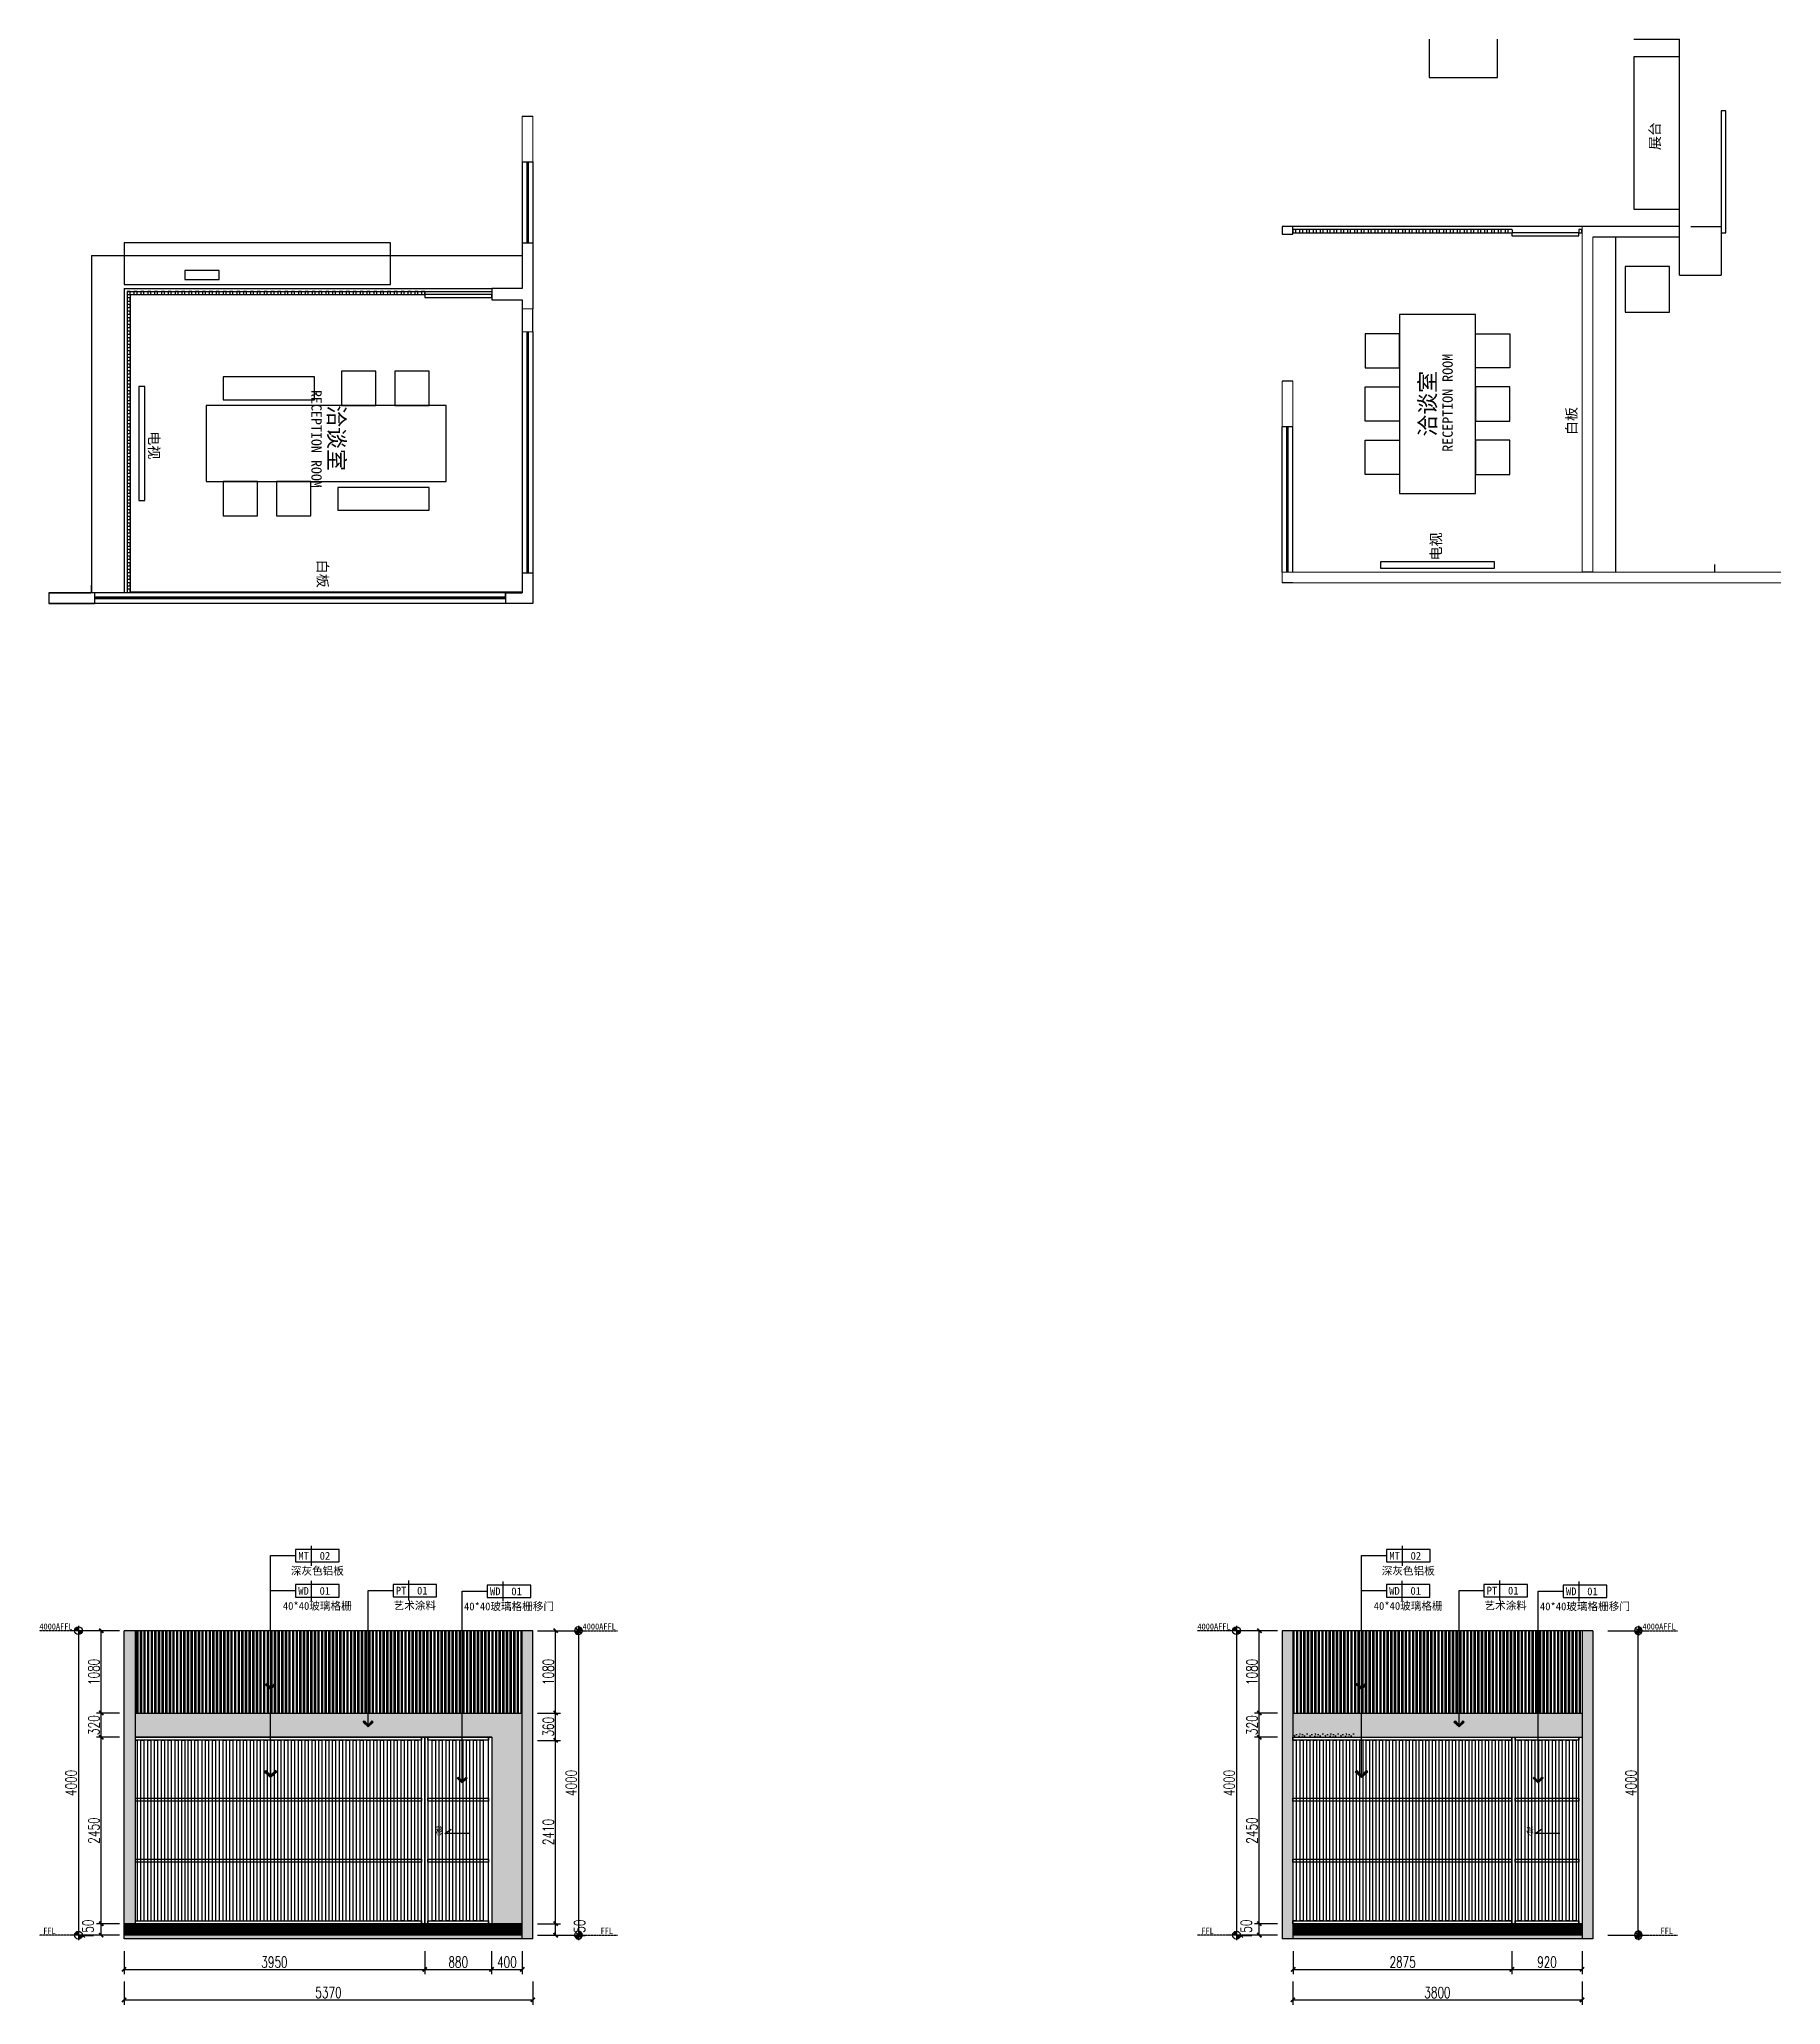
# Model space of a CAD drawing. Header units: millimetres. Extents: x 5625199 to 7433318, y -3316392 to -2552493.
# Drawn here: x 6440083 to 6462964, y -2677437 to -2651611 of the extents above; entities that cross this region are included whole.
import ezdxf
from ezdxf.enums import TextEntityAlignment as Align

# ---------------------------------------------------------------- set-up
doc = ezdxf.new("R2010")
doc.units = ezdxf.units.MM
doc.header["$PDMODE"] = 35
doc.header["$PDSIZE"] = -10
doc.linetypes.add('M-CENTER', pattern=[11.25, 7.5, -1.25, 1.25, -1.25])
for name, color, linetype in [('155', 155, 'Continuous'), ('DIM', 7, 'Continuous'), ('PL-固定家具', 155, 'Continuous'), ('PL-固定落地', 155, 'Continuous'), ('PL-文字标注', 2, 'Continuous'), ('PL-新建墙体', 5, 'Continuous'), ('PL-活动家具', 15, 'Continuous'), ('PL-门', 4, 'Continuous')]:
    doc.layers.add(name, color=color, linetype=linetype)
doc.styles.add('03.YBC-宋体2.5', font='', dxfattribs={"width": 0.8, "height": 2.5})
doc.styles.add('dop-S', font='')
doc.styles.add('宋体', font='', dxfattribs={"width": 0.7})
doc.styles.add('标注-尺寸', font='simplex.shx', dxfattribs={"width": 0.7})
doc.styles.add('黑体', font='simhei.ttf')
doc.styles.get('03.YBC-宋体2.5').set_extended_font_data('SimSun')
doc.styles.get('dop-S').set_extended_font_data('SimSun')
doc.styles.get('宋体').set_extended_font_data('SimSun')
doc.dimstyles.new('90', dxfattribs={"dimscale": 0.9, "dimtxt": 150, "dimasz": 50, "dimexe": 120, "dimexo": 150, "dimgap": 30, "dimtad": 1, "dimdec": 0, "dimrnd": 5, "dimdsep": 46, "dimtxsty": '标注-尺寸', "dimblk": 'ARCHTICK', "dimcen": 0.2, "dimclrd": 8, "dimclre": 8, "dimclrt": 2, "dimadec": 0, "dimazin": 0, "dimtfac": 1, "dimtdec": 0, "dimtmove": 2, "dimatfit": 3, "dimldrblk": 'ccccc', "dimfxl": 300, "dimfxlon": 1, "dimtolj": 1, "dimtzin": 0, "dimarcsym": 0})
doc.dimstyles.new('副本 100', dxfattribs={"dimscale": 0.8, "dimtxt": 180, "dimasz": 70, "dimexe": 80, "dimexo": 100, "dimgap": 30, "dimtad": 1, "dimdec": 0, "dimrnd": 5, "dimdsep": 46, "dimtxsty": '标注-尺寸', "dimblk": 'ARCHTICK', "dimcen": 0.2, "dimdle": 5, "dimclrd": 8, "dimclre": 8, "dimclrt": 2, "dimadec": 0, "dimazin": 0, "dimtfac": 1, "dimtdec": 0, "dimtmove": 2, "dimatfit": 3, "dimldrblk": 'ccccc', "dimfxl": 300, "dimfxlon": 1, "dimtolj": 1, "dimtzin": 0, "dimarcsym": 0})
pattern_1 = [(45, (613248.614, -417409.755), (-5.303300859, 5.303300859), []), (50, (613248.614, -417409.755), (21.51780548, -1.88256405), [2.25, -24.75]), (355, (613248.614, -417409.755), (-4.16254001, 22.56576401), [1.8, -19.8]), (100.4514, (613250.407, -417409.912), (17.35528145, 20.68318626), [1.9122057, -21.03426336]), (46.1842, (613248.614, -417403.755), (32.01723146, -4.96557043), [3.375, -37.125]), (96.6356, (613251.282, -417404.17), (28.03988117, 29.22353613), [2.86830864, -31.55139]), (351.1842, (613248.614, -417403.755), (28.03985835, 29.22355803), [2.7, -29.7]), (21, (613251.614, -417405.255), (17.907211564, -12.07856672), [2.25, -24.75]), (326, (613251.614, -417405.255), (7.29945996, 21.75450135), [1.8, -19.8]), (71.4514, (613253.106, -417406.262), (25.20667886, 9.6759149), [1.9122057, -21.03426336]), (37.5, (613248.614, -417409.755), (0.3647956595, 9.986815615), [0, -19.56, 0, -20.1, 0, -19.875]), (7.5, (613248.614, -417409.755), (7.892086123, 11.832351356), [0, -11.46, 0, -19.11, 0, -7.575]), (327.5, (613241.924, -417409.755), (16.014673085, -0.676646152), [0, -7.5, 0, -23.4, 0, -31.05]), (317.5, (613238.924, -417409.755), (17.49558508, 3.00314947), [0, -9.75, 0, -15.54, 0, -22.05])]
pattern_2 = [(90, (273402.825, -417409.755), (-47.625, 3e-15), []), (90, (273418.7, -417393.88), (-47.625, 3e-15), [])]

msp = doc.modelspace()

# ---------------------------------------------------------------- texts
at = {"color": 3, "linetype": 'ByBlock', "ltscale": 10, "insert": (6445390.41, -2675105.97), "char_height": 100, "width": 20529.6213, "attachment_point": 3, "style": '宋体'}
msp.add_mtext('移', dxfattribs=at)

# ---------------------------------------------------------------- blocks, each defined once
blk = doc.blocks.new('G$CABD8A9CE')
at = {"color": 255}
for p, q in [((0, 6220), (0, 6360)), ((600, 6220), (600, 6360)), ((6000, 6220), (6000, 6360))]:
    blk.add_line(p, q, dxfattribs=at)
at = {"color": 255, "lineweight": 9}
for p, q in [((0, 6360), (600, 6360)), ((0, 6220), (600, 6220)), ((2532, 6360), (2532, 6220)), ((2832, 6360), (2832, 6220))]:
    blk.add_line(p, q, dxfattribs=at)
at = {"color": 250, "ltscale": 500}
for p, q in [((600, 6360), (1662, 6360)), ((600, 6220), (1662, 6220)), ((2832, 6360), (6000, 6360)), ((2832, 6220), (6000, 6220)), ((6262, 6000), (6262, 2832)), ((6262, 6000), (6262, 600)), ((6402, 6000), (6402, 600))]:
    blk.add_line(p, q, dxfattribs=at)
at = {"color": 3, "ltscale": 500}
for p, q in [((600, 6300), (1662, 6300)), ((600, 6280), (1662, 6280)), ((2832, 6300), (6000, 6300)), ((2832, 6280), (6000, 6280)), ((6322, 6000), (6322, 600)), ((6342, 6000), (6342, 600))]:
    blk.add_line(p, q, dxfattribs=at)
at = {"color": 255, "ltscale": 500}
for p, q in [((2832, 6360), (2532, 6360)), ((2532, 6220), (2832, 6220)), ((6000, 6360), (6402, 6360)), ((6000, 6220), (6262, 6220)), ((6262, 6000), (6262, 6220)), ((6402, 6360), (6402, 6000)), ((6262, 6000), (6402, 6000)), ((6262, 600), (6402, 600)), ((6262, 0), (6402, 0))]:
    blk.add_line(p, q, dxfattribs=at)
at = {"ltscale": 500}
for p, q in [((6262, 600), (6262, 0)), ((6262, 0), (6262, 555)), ((6402, 600), (6402, 0)), ((6402, 0), (6402, 600))]:
    blk.add_line(p, q, dxfattribs=at)
at = {"layer": 'PL-固定家具', "ltscale": 500}
for p, q in [((2302, 1030), (2302, 4940)), ((2342, 1070), (2342, 4940)), ((2342, 1070), (6262, 1070)), ((2302, 1030), (6262, 1030))]:
    blk.add_line(p, q, dxfattribs=at)
at = {"layer": 'PL-固定家具', "color": 250, "ltscale": 500}
for points in [[(2342, 4940), (2302, 4940), (2302, 4900), (2342, 4900)], [(2342, 4850), (2302, 4850), (2302, 4810), (2342, 4810)], [(2342, 4760), (2302, 4760), (2302, 4720), (2342, 4720)], [(2342, 4670), (2302, 4670), (2302, 4630), (2342, 4630)], [(2342, 4580), (2302, 4580), (2302, 4540), (2342, 4540)], [(2342, 4490), (2302, 4490), (2302, 4450), (2342, 4450)], [(2342, 4400), (2302, 4400), (2302, 4360), (2342, 4360)], [(2342, 4310), (2302, 4310), (2302, 4270), (2342, 4270)], [(2342, 4220), (2302, 4220), (2302, 4180), (2342, 4180)], [(2342, 4130), (2302, 4130), (2302, 4090), (2342, 4090)], [(2342, 4040), (2302, 4040), (2302, 4000), (2342, 4000)], [(2342, 3950), (2302, 3950), (2302, 3910), (2342, 3910)], [(2342, 3860), (2302, 3860), (2302, 3820), (2342, 3820)], [(2342, 3770), (2302, 3770), (2302, 3730), (2342, 3730)], [(2342, 3680), (2302, 3680), (2302, 3640), (2342, 3640)], [(2342, 3590), (2302, 3590), (2302, 3550), (2342, 3550)], [(2342, 3500), (2302, 3500), (2302, 3460), (2342, 3460)], [(2342, 3410), (2302, 3410), (2302, 3370), (2342, 3370)], [(2342, 3320), (2302, 3320), (2302, 3280), (2342, 3280)], [(2342, 3230), (2302, 3230), (2302, 3190), (2342, 3190)], [(2342, 3140), (2302, 3140), (2302, 3100), (2342, 3100)], [(2342, 3050), (2302, 3050), (2302, 3010), (2342, 3010)], [(2342, 2960), (2302, 2960), (2302, 2920), (2342, 2920)], [(2342, 2870), (2302, 2870), (2302, 2830), (2342, 2830)], [(2342, 2780), (2302, 2780), (2302, 2740), (2342, 2740)], [(2342, 2690), (2302, 2690), (2302, 2650), (2342, 2650)], [(2342, 2600), (2302, 2600), (2302, 2560), (2342, 2560)], [(2342, 2510), (2302, 2510), (2302, 2470), (2342, 2470)], [(2342, 2420), (2302, 2420), (2302, 2380), (2342, 2380)], [(2342, 2330), (2302, 2330), (2302, 2290), (2342, 2290)], [(2342, 2240), (2302, 2240), (2302, 2200), (2342, 2200)], [(2342, 2150), (2302, 2150), (2302, 2110), (2342, 2110)], [(2342, 2060), (2302, 2060), (2302, 2020), (2342, 2020)], [(2342, 1970), (2302, 1970), (2302, 1930), (2342, 1930)], [(2342, 1880), (2302, 1880), (2302, 1840), (2342, 1840)], [(2342, 1790), (2302, 1790), (2302, 1750), (2342, 1750)], [(2342, 1700), (2302, 1700), (2302, 1660), (2342, 1660)], [(2342, 1610), (2302, 1610), (2302, 1570), (2342, 1570)], [(2342, 1520), (2302, 1520), (2302, 1480), (2342, 1480)], [(2342, 1430), (2302, 1430), (2302, 1390), (2342, 1390)], [(2342, 1340), (2302, 1340), (2302, 1300), (2342, 1300)], [(2342, 1250), (2302, 1250), (2302, 1210), (2342, 1210)], [(2342, 1160), (2302, 1160), (2302, 1120), (2342, 1120)], [(2429, 1070), (2389, 1070), (2389, 1030), (2429, 1030)], [(2516, 1070), (2476, 1070), (2476, 1030), (2516, 1030)], [(2603, 1070), (2563, 1070), (2563, 1030), (2603, 1030)], [(2690, 1070), (2650, 1070), (2650, 1030), (2690, 1030)], [(2777, 1070), (2737, 1070), (2737, 1030), (2777, 1030)], [(2864, 1070), (2824, 1070), (2824, 1030), (2864, 1030)], [(2951, 1070), (2911, 1070), (2911, 1030), (2951, 1030)], [(3038, 1070), (2998, 1070), (2998, 1030), (3038, 1030)], [(3125, 1070), (3085, 1070), (3085, 1030), (3125, 1030)], [(3212, 1070), (3172, 1070), (3172, 1030), (3212, 1030)], [(3299, 1070), (3259, 1070), (3259, 1030), (3299, 1030)], [(3386, 1070), (3346, 1070), (3346, 1030), (3386, 1030)], [(3473, 1070), (3433, 1070), (3433, 1030), (3473, 1030)], [(3560, 1070), (3520, 1070), (3520, 1030), (3560, 1030)], [(3647, 1070), (3607, 1070), (3607, 1030), (3647, 1030)], [(3734, 1070), (3694, 1070), (3694, 1030), (3734, 1030)], [(3821, 1070), (3781, 1070), (3781, 1030), (3821, 1030)], [(3908, 1070), (3868, 1070), (3868, 1030), (3908, 1030)], [(3995, 1070), (3955, 1070), (3955, 1030), (3995, 1030)], [(4082, 1070), (4042, 1070), (4042, 1030), (4082, 1030)], [(4169, 1070), (4129, 1070), (4129, 1030), (4169, 1030)], [(4256, 1070), (4216, 1070), (4216, 1030), (4256, 1030)], [(4343, 1070), (4303, 1070), (4303, 1030), (4343, 1030)], [(4430, 1070), (4390, 1070), (4390, 1030), (4430, 1030)], [(4517, 1070), (4477, 1070), (4477, 1030), (4517, 1030)], [(4604, 1070), (4564, 1070), (4564, 1030), (4604, 1030)], [(4691, 1070), (4651, 1070), (4651, 1030), (4691, 1030)], [(4778, 1070), (4738, 1070), (4738, 1030), (4778, 1030)], [(4865, 1070), (4825, 1070), (4825, 1030), (4865, 1030)], [(4952, 1070), (4912, 1070), (4912, 1030), (4952, 1030)], [(5039, 1070), (4999, 1070), (4999, 1030), (5039, 1030)], [(5126, 1070), (5086, 1070), (5086, 1030), (5126, 1030)], [(5213, 1070), (5173, 1070), (5173, 1030), (5213, 1030)], [(5300, 1070), (5260, 1070), (5260, 1030), (5300, 1030)], [(5387, 1070), (5347, 1070), (5347, 1030), (5387, 1030)], [(5474, 1070), (5434, 1070), (5434, 1030), (5474, 1030)], [(5561, 1070), (5521, 1070), (5521, 1030), (5561, 1030)], [(5648, 1070), (5608, 1070), (5608, 1030), (5648, 1030)], [(5735, 1070), (5695, 1070), (5695, 1030), (5735, 1030)], [(5822, 1070), (5782, 1070), (5782, 1030), (5822, 1030)], [(5909, 1070), (5869, 1070), (5869, 1030), (5909, 1030)], [(5996, 1070), (5956, 1070), (5956, 1030), (5996, 1030)], [(6083, 1070), (6043, 1070), (6043, 1030), (6083, 1030)], [(6170, 1070), (6130, 1070), (6130, 1030), (6170, 1030)], [(6257, 1070), (6217, 1070), (6217, 1030), (6257, 1030)]]:
    blk.add_lwpolyline(points, close=True, dxfattribs=at)
at = {"layer": 'PL-固定家具'}
blk.add_lwpolyline([(2027, 1790), (2147, 1790), (2147, 2240), (2027, 2240)], close=True, dxfattribs=at)
at = {"layer": 'PL-固定家具', "ltscale": 500}
blk.add_lwpolyline([(2342, 1070), (2302, 1070), (2302, 1030), (2342, 1030)], close=True, dxfattribs=at)
at = {"layer": 'PL-固定落地', "color": 250, "ltscale": 500}
for p, q in [((1832, 560), (1832, 6220)), ((2302, 4940), (2302, 5820)), ((1832, 560), (6262, 560))]:
    blk.add_line(p, q, dxfattribs=at)
at = {"layer": 'PL-固定落地', "color": 8, "ltscale": 500}
for q in [(2262, 5820), (6262, 990)]:
    blk.add_line((2262, 990), q, dxfattribs=at)
at = {"layer": 'PL-固定落地', "ltscale": 500}
blk.add_line((2302, 4940), (2342, 4940), dxfattribs=at)
at = {"layer": 'PL-固定落地', "color": 155, "ltscale": 500}
blk.add_line((6262, 560), (6162, 560), dxfattribs=at)
blk.add_lwpolyline([(1662, 4490), (1662, 990), (2212, 990), (2212, 4490)], close=True, dxfattribs=at)
at = {"layer": 'PL-新建墙体'}
for p, q in [((1662, 6220), (1662, 6360)), ((1662, 6360), (2532, 6360)), ((1662, 6220), (2262, 6220)), ((2262, 6220), (2262, 5820)), ((2412, 5820), (2412, 6220)), ((2412, 6220), (2532, 6220)), ((2262, 5820), (2412, 5820))]:
    blk.add_line(p, q, dxfattribs=at)
blk.add_lwpolyline([(6262, 600), (6322, 600), (6322, 6000), (6262, 6000)], close=True, dxfattribs=at)
at = {"layer": 'PL-活动家具', "color": 250}
blk.add_line((6252, 1070), (6252, 6220), dxfattribs=at)
at = {"layer": 'PL-活动家具'}
for points in [[(3802, 5220), (3802, 2070), (4802, 2070), (4802, 5220)], [(3552, 1183), (5052, 1183), (5052, 1263), (3552, 1263)]]:
    blk.add_lwpolyline(points, close=True, dxfattribs=at)
at = {"layer": 'PL-活动家具', "color": 8}
for points in [[(3352, 4548), (3802, 4548), (3802, 4998), (3352, 4998)], [(5177, 3798), (5177, 4998), (4877, 4998), (4877, 3798)], [(3352, 3848), (3802, 3848), (3802, 4298), (3352, 4298)], [(3427, 3492), (3427, 2292), (3727, 2292), (3727, 3492)], [(5252, 3442), (4802, 3442), (4802, 2992), (5252, 2992)], [(5252, 2742), (4802, 2742), (4802, 2292), (5252, 2292)]]:
    blk.add_lwpolyline(points, close=True, dxfattribs=at)
at = {"layer": 'PL-门'}
blk.add_lwpolyline([(2342, 5820), (2342, 4940), (2382, 4940), (2382, 5820)], close=True, dxfattribs=at)
at = {"layer": 'PL-文字标注', "color": 2, "style": '黑体'}
for s, height, p in [('洽谈室', 211.2, (3797, 3677)), ('白板', 135.2, (5828, 3532)), ('RECEPTION ROOM', 135.17, (3597, 3451)), ('电视', 135.2, (4140, 1316))]:
    blk.add_text(s, height=height, dxfattribs=at).set_placement(p)
blk = doc.blocks.new('_ArchTick')
at = {"color": 0, "linetype": 'ByBlock', "const_width": 0.4}
blk.add_lwpolyline([(-0.5, -0.5), (0.5, 0.5)], dxfattribs=at)
blk = doc.blocks.new('*D309')
at = {"layer": '155', "color": 8, "lineweight": -2, "ltscale": 500, "transparency": 16777216}
for p, q in [((6441196, -2676733), (6441196, -2677037)), ((6445147, -2676733), (6445147, -2677037)), ((6441192, -2676973), (6445151, -2676973))]:
    blk.add_line(p, q, dxfattribs=at)
at = {"layer": 'Defpoints', "color": 0, "transparency": 16777216}
for p in [(6441196, -2676373), (6445147, -2676373), (6445147, -2676973)]:
    blk.add_point(p, dxfattribs=at)
at = {"layer": '155', "color": 8, "linetype": 'ByBlock', "lineweight": -2, "transparency": 16777216, "xscale": 56, "yscale": 56, "zscale": 56, "rotation": 180}
blk.add_blockref('_ArchTick', (6441196, -2676973), dxfattribs=at)
at = {"layer": '155', "color": 8, "linetype": 'ByBlock', "lineweight": -2, "transparency": 16777216, "xscale": 56, "yscale": 56, "zscale": 56}
blk.add_blockref('_ArchTick', (6445147, -2676973), dxfattribs=at)
at = {"layer": '155', "color": 2, "ltscale": 500, "transparency": 16777216, "insert": (6443172, -2676877), "char_height": 144, "attachment_point": 5, "style": '标注-尺寸'}
blk.add_mtext('\\A1;3950', dxfattribs=at)
blk = doc.blocks.new('ccccc')
h = blk.add_hatch(color=44)
h.dxf.hatch_style = 1
h.paths.add_polyline_path([(-1.71, -1.12), (-1.35, -1.47), (0, 0), (-1.35, 1.47), (-1.71, 1.12), (-0.42, 0)])
at = {"color": 44}
for p, q in [((-0.42, 0), (-5.07, 0)), ((-1.35, 1.47), (-1.71, 1.12)), ((-1.71, 1.12), (-0.42, 0)), ((-1.71, -1.12), (-0.42, 0)), ((0, 0), (-1.35, 1.47)), ((0, 0), (-1.35, -1.47)), ((-1.35, -1.47), (-1.71, -1.12))]:
    blk.add_line(p, q, dxfattribs=at)
blk = doc.blocks.new('*D310')
at = {"layer": '155', "color": 8, "lineweight": -2, "ltscale": 500, "transparency": 16777216}
for p, q in [((6445147, -2676733), (6445147, -2677037)), ((6446026, -2676733), (6446026, -2677037)), ((6445143, -2676973), (6446030, -2676973))]:
    blk.add_line(p, q, dxfattribs=at)
at = {"layer": 'Defpoints', "color": 0, "transparency": 16777216}
for p in [(6445147, -2676373), (6446026, -2676373), (6446026, -2676973)]:
    blk.add_point(p, dxfattribs=at)
at = {"layer": '155', "color": 8, "linetype": 'ByBlock', "lineweight": -2, "transparency": 16777216, "xscale": 56, "yscale": 56, "zscale": 56, "rotation": 180}
blk.add_blockref('_ArchTick', (6445147, -2676973), dxfattribs=at)
at = {"layer": '155', "color": 8, "linetype": 'ByBlock', "lineweight": -2, "transparency": 16777216, "xscale": 56, "yscale": 56, "zscale": 56}
blk.add_blockref('_ArchTick', (6446026, -2676973), dxfattribs=at)
at = {"layer": '155', "color": 2, "ltscale": 500, "transparency": 16777216, "insert": (6445587, -2676877), "char_height": 144, "attachment_point": 5, "style": '标注-尺寸'}
blk.add_mtext('\\A1;880', dxfattribs=at)
blk = doc.blocks.new('*D311')
at = {"layer": '155', "color": 8, "lineweight": -2, "ltscale": 500, "transparency": 16777216}
for p, q in [((6446026, -2676733), (6446026, -2677037)), ((6446427, -2676733), (6446427, -2677037)), ((6446022, -2676973), (6446431, -2676973))]:
    blk.add_line(p, q, dxfattribs=at)
at = {"layer": 'Defpoints', "color": 0, "transparency": 16777216}
for p in [(6446026, -2676373), (6446427, -2676373), (6446427, -2676973)]:
    blk.add_point(p, dxfattribs=at)
at = {"layer": '155', "color": 8, "linetype": 'ByBlock', "lineweight": -2, "transparency": 16777216, "xscale": 56, "yscale": 56, "zscale": 56, "rotation": 180}
blk.add_blockref('_ArchTick', (6446026, -2676973), dxfattribs=at)
at = {"layer": '155', "color": 8, "linetype": 'ByBlock', "lineweight": -2, "transparency": 16777216, "xscale": 56, "yscale": 56, "zscale": 56}
blk.add_blockref('_ArchTick', (6446427, -2676973), dxfattribs=at)
at = {"layer": '155', "color": 2, "ltscale": 500, "transparency": 16777216, "insert": (6446227, -2676877), "char_height": 144, "attachment_point": 5, "style": '标注-尺寸'}
blk.add_mtext('\\A1;400', dxfattribs=at)
blk = doc.blocks.new('*D374')
at = {"layer": '155', "color": 8, "lineweight": -2, "ltscale": 500, "transparency": 16777216}
for p, q in [((6441196, -2677133), (6441196, -2677437)), ((6446567, -2677133), (6446567, -2677437)), ((6441192, -2677373), (6446571, -2677373))]:
    blk.add_line(p, q, dxfattribs=at)
at = {"layer": 'Defpoints', "color": 0, "transparency": 16777216}
for p in [(6441196, -2676373), (6446567, -2676573), (6446567, -2677373)]:
    blk.add_point(p, dxfattribs=at)
at = {"layer": '155', "color": 8, "linetype": 'ByBlock', "lineweight": -2, "transparency": 16777216, "xscale": 56, "yscale": 56, "zscale": 56, "rotation": 180}
blk.add_blockref('_ArchTick', (6441196, -2677373), dxfattribs=at)
at = {"layer": '155', "color": 8, "linetype": 'ByBlock', "lineweight": -2, "transparency": 16777216, "xscale": 56, "yscale": 56, "zscale": 56}
blk.add_blockref('_ArchTick', (6446567, -2677373), dxfattribs=at)
at = {"layer": '155', "color": 2, "ltscale": 500, "transparency": 16777216, "insert": (6443882, -2677277), "char_height": 144, "attachment_point": 5, "style": '标注-尺寸'}
blk.add_mtext('\\A1;5370', dxfattribs=at)
blk = doc.blocks.new('子标高')
h = blk.add_hatch(color=256)
edge = h.paths.add_edge_path()
edge.add_arc((-600, 0), 51, 89.7288, 180.2712, ccw=False)
edge.add_line((-600, 51), (-600, 0))
edge.add_line((-600, 0), (-651, 0))
edge = h.paths.add_edge_path()
edge.add_arc((-600, 0), 51, -90.2712, 0.2712, ccw=False)
edge.add_line((-600, -51), (-600, 0))
edge.add_line((-600, 0), (-549, 0))
at = {"linetype": 'M-CENTER', "ltscale": 0.5}
blk.add_line((-710, 0), (-1114, 0), dxfattribs=at)
for p, q in [((-200, 0), (-710, 0)), ((-600, 64), (-600, -64))]:
    blk.add_line(p, q)
at = {"color": 5}
blk.add_circle((-600, 0), 51.2, dxfattribs=at)
at = {"style": 'dop-S'}
blk.add_attdef('标高', (-1232, 16), '', height=100, dxfattribs=at)
blk = doc.blocks.new('母标高')
h = blk.add_hatch(color=256)
edge = h.paths.add_edge_path()
edge.add_arc((-600, 0), 51, 89.7288, 180.2712, ccw=False)
edge.add_line((-600, 51), (-600, 0))
edge.add_line((-600, 0), (-651, 0))
edge = h.paths.add_edge_path()
edge.add_arc((-600, 0), 51, -90.2712, 0.2712, ccw=False)
edge.add_line((-600, -51), (-600, 0))
edge.add_line((-600, 0), (-549, 0))
at = {"linetype": 'M-CENTER', "ltscale": 0.5}
blk.add_line((-710, 0), (-1114, 0), dxfattribs=at)
for p, q in [((-200, 0), (-710, 0)), ((-600, 64), (-600, -64))]:
    blk.add_line(p, q)
at = {"color": 5}
blk.add_circle((-600, 0), 51.2, dxfattribs=at)
at = {"style": 'dop-S'}
blk.add_attdef('标高', (-1104, 16), '', height=100, dxfattribs=at)
blk = doc.blocks.new('*D537')
at = {"layer": '155', "color": 8, "lineweight": -2, "ltscale": 500, "transparency": 16777216}
for p, q in [((6441136, -2676373), (6440832, -2676373)), ((6441136, -2676523), (6440832, -2676523)), ((6440896, -2676527), (6440896, -2676369))]:
    blk.add_line(p, q, dxfattribs=at)
at = {"layer": 'Defpoints', "color": 0, "transparency": 16777216}
for p in [(6440896, -2676373), (6441335, -2676373), (6441335, -2676523)]:
    blk.add_point(p, dxfattribs=at)
at = {"layer": '155', "color": 8, "linetype": 'ByBlock', "lineweight": -2, "transparency": 16777216, "xscale": 56, "yscale": 56, "zscale": 56}
for p, rotation in [((6440896, -2676373), 90), ((6440896, -2676523), 270)]:
    blk.add_blockref('_ArchTick', p, dxfattribs=dict(at, rotation=rotation))
at = {"layer": '155', "color": 2, "ltscale": 500, "transparency": 16777216, "insert": (6440724, -2676448), "char_height": 144, "attachment_point": 5, "rotation": 90, "style": '标注-尺寸'}
blk.add_mtext('\\A1;150', dxfattribs=at)
blk = doc.blocks.new('*D538')
at = {"layer": '155', "color": 8, "lineweight": -2, "ltscale": 500, "transparency": 16777216}
for p, q in [((6441136, -2673923), (6440832, -2673923)), ((6440896, -2676377), (6440896, -2673919)), ((6441136, -2676373), (6440832, -2676373))]:
    blk.add_line(p, q, dxfattribs=at)
at = {"layer": 'Defpoints', "color": 0, "transparency": 16777216}
for p in [(6440896, -2673923), (6441776, -2673923), (6441335, -2676373)]:
    blk.add_point(p, dxfattribs=at)
at = {"layer": '155', "color": 8, "linetype": 'ByBlock', "lineweight": -2, "transparency": 16777216, "xscale": 56, "yscale": 56, "zscale": 56}
for p, rotation in [((6440896, -2673923), 90), ((6440896, -2676373), 270)]:
    blk.add_blockref('_ArchTick', p, dxfattribs=dict(at, rotation=rotation))
at = {"layer": '155', "color": 2, "ltscale": 500, "transparency": 16777216, "insert": (6440800, -2675148), "char_height": 144, "attachment_point": 5, "rotation": 90, "style": '标注-尺寸'}
blk.add_mtext('\\A1;2450', dxfattribs=at)
blk = doc.blocks.new('*D539')
at = {"layer": '155', "color": 8, "lineweight": -2, "ltscale": 500, "transparency": 16777216}
for p, q in [((6441136, -2673604), (6440832, -2673604)), ((6440896, -2673927), (6440896, -2673600)), ((6441136, -2673923), (6440832, -2673923))]:
    blk.add_line(p, q, dxfattribs=at)
at = {"layer": 'Defpoints', "color": 0, "transparency": 16777216}
for p in [(6440896, -2673604), (6441776, -2673604), (6441776, -2673923)]:
    blk.add_point(p, dxfattribs=at)
at = {"layer": '155', "color": 8, "linetype": 'ByBlock', "lineweight": -2, "transparency": 16777216, "xscale": 56, "yscale": 56, "zscale": 56}
for p, rotation in [((6440896, -2673604), 90), ((6440896, -2673923), 270)]:
    blk.add_blockref('_ArchTick', p, dxfattribs=dict(at, rotation=rotation))
at = {"layer": '155', "color": 2, "ltscale": 500, "transparency": 16777216, "insert": (6440800, -2673764), "char_height": 144, "attachment_point": 5, "rotation": 90, "style": '标注-尺寸'}
blk.add_mtext('\\A1;320', dxfattribs=at)
blk = doc.blocks.new('*D540')
at = {"layer": '155', "color": 8, "lineweight": -2, "ltscale": 500, "transparency": 16777216}
for p, q in [((6441136, -2672523), (6440832, -2672523)), ((6440896, -2673608), (6440896, -2672519)), ((6441136, -2673604), (6440832, -2673604))]:
    blk.add_line(p, q, dxfattribs=at)
at = {"layer": 'Defpoints', "color": 0, "transparency": 16777216}
for p in [(6440896, -2672523), (6441763, -2672523), (6441639, -2673604)]:
    blk.add_point(p, dxfattribs=at)
at = {"layer": '155', "color": 8, "linetype": 'ByBlock', "lineweight": -2, "transparency": 16777216, "xscale": 56, "yscale": 56, "zscale": 56}
for p, rotation in [((6440896, -2672523), 90), ((6440896, -2673604), 270)]:
    blk.add_blockref('_ArchTick', p, dxfattribs=dict(at, rotation=rotation))
at = {"layer": '155', "color": 2, "ltscale": 500, "transparency": 16777216, "insert": (6440800, -2673064), "char_height": 144, "attachment_point": 5, "rotation": 90, "style": '标注-尺寸'}
blk.add_mtext('\\A1;1080', dxfattribs=at)
blk = doc.blocks.new('*D541')
at = {"layer": '155', "color": 8, "lineweight": -2, "ltscale": 500, "transparency": 16777216}
for p, q in [((6440836, -2672523), (6440532, -2672523)), ((6440596, -2672519), (6440596, -2676527)), ((6440836, -2676523), (6440532, -2676523))]:
    blk.add_line(p, q, dxfattribs=at)
at = {"layer": 'Defpoints', "color": 0, "transparency": 16777216}
for p in [(6441763, -2672523), (6440596, -2676523), (6441436, -2676523)]:
    blk.add_point(p, dxfattribs=at)
at = {"layer": '155', "color": 8, "linetype": 'ByBlock', "lineweight": -2, "transparency": 16777216, "xscale": 56, "yscale": 56, "zscale": 56}
for p, rotation in [((6440596, -2672523), 90), ((6440596, -2676523), 270)]:
    blk.add_blockref('_ArchTick', p, dxfattribs=dict(at, rotation=rotation))
at = {"layer": '155', "color": 2, "ltscale": 500, "transparency": 16777216, "insert": (6440500, -2674523), "char_height": 144, "attachment_point": 5, "rotation": 90, "style": '标注-尺寸'}
blk.add_mtext('\\A1;4000', dxfattribs=at)
blk = doc.blocks.new('*D542')
at = {"layer": '155', "color": 8, "lineweight": -2, "ltscale": 500, "transparency": 16777216}
for p, q in [((6446627, -2676373), (6446931, -2676373)), ((6446627, -2676523), (6446931, -2676523)), ((6446867, -2676527), (6446867, -2676369))]:
    blk.add_line(p, q, dxfattribs=at)
at = {"layer": 'Defpoints', "color": 0, "transparency": 16777216}
for p in [(6446042, -2676373), (6446042, -2676523), (6446867, -2676373)]:
    blk.add_point(p, dxfattribs=at)
at = {"layer": '155', "color": 8, "linetype": 'ByBlock', "lineweight": -2, "transparency": 16777216, "xscale": 56, "yscale": 56, "zscale": 56}
for p, rotation in [((6446867, -2676373), 90), ((6446867, -2676523), 270)]:
    blk.add_blockref('_ArchTick', p, dxfattribs=dict(at, rotation=rotation))
at = {"layer": '155', "color": 2, "ltscale": 500, "transparency": 16777216, "insert": (6447183, -2676448), "char_height": 144, "attachment_point": 5, "rotation": 90, "style": '标注-尺寸'}
blk.add_mtext('\\A1;150', dxfattribs=at)
blk = doc.blocks.new('*D543')
at = {"layer": '155', "color": 8, "lineweight": -2, "ltscale": 500, "transparency": 16777216}
for p, q in [((6446627, -2673963), (6446931, -2673963)), ((6446867, -2676377), (6446867, -2673959)), ((6446627, -2676373), (6446931, -2676373))]:
    blk.add_line(p, q, dxfattribs=at)
at = {"layer": 'Defpoints', "color": 0, "transparency": 16777216}
for p in [(6445696, -2673963), (6446867, -2673963), (6446042, -2676373)]:
    blk.add_point(p, dxfattribs=at)
at = {"layer": '155', "color": 8, "linetype": 'ByBlock', "lineweight": -2, "transparency": 16777216, "xscale": 56, "yscale": 56, "zscale": 56}
for p, rotation in [((6446867, -2673963), 90), ((6446867, -2676373), 270)]:
    blk.add_blockref('_ArchTick', p, dxfattribs=dict(at, rotation=rotation))
at = {"layer": '155', "color": 2, "ltscale": 500, "transparency": 16777216, "insert": (6446771, -2675168), "char_height": 144, "attachment_point": 5, "rotation": 90, "style": '标注-尺寸'}
blk.add_mtext('\\A1;2410', dxfattribs=at)
blk = doc.blocks.new('*D544')
at = {"layer": '155', "color": 8, "lineweight": -2, "ltscale": 500, "transparency": 16777216}
for p, q in [((6446627, -2673604), (6446931, -2673604)), ((6446867, -2673967), (6446867, -2673600)), ((6446627, -2673963), (6446931, -2673963))]:
    blk.add_line(p, q, dxfattribs=at)
at = {"layer": 'Defpoints', "color": 0, "transparency": 16777216}
for p in [(6445696, -2673604), (6446867, -2673604), (6445696, -2673963)]:
    blk.add_point(p, dxfattribs=at)
at = {"layer": '155', "color": 8, "linetype": 'ByBlock', "lineweight": -2, "transparency": 16777216, "xscale": 56, "yscale": 56, "zscale": 56}
for p, rotation in [((6446867, -2673604), 90), ((6446867, -2673963), 270)]:
    blk.add_blockref('_ArchTick', p, dxfattribs=dict(at, rotation=rotation))
at = {"layer": '155', "color": 2, "ltscale": 500, "transparency": 16777216, "insert": (6446771, -2673784), "char_height": 144, "attachment_point": 5, "rotation": 90, "style": '标注-尺寸'}
blk.add_mtext('\\A1;360', dxfattribs=at)
blk = doc.blocks.new('*D545')
at = {"layer": '155', "color": 8, "lineweight": -2, "ltscale": 500, "transparency": 16777216}
for p, q in [((6446627, -2672523), (6446931, -2672523)), ((6446867, -2673608), (6446867, -2672519)), ((6446627, -2673604), (6446931, -2673604))]:
    blk.add_line(p, q, dxfattribs=at)
at = {"layer": 'Defpoints', "color": 0, "transparency": 16777216}
for p in [(6446060, -2672523), (6446867, -2672523), (6445696, -2673604)]:
    blk.add_point(p, dxfattribs=at)
at = {"layer": '155', "color": 8, "linetype": 'ByBlock', "lineweight": -2, "transparency": 16777216, "xscale": 56, "yscale": 56, "zscale": 56}
for p, rotation in [((6446867, -2672523), 90), ((6446867, -2673604), 270)]:
    blk.add_blockref('_ArchTick', p, dxfattribs=dict(at, rotation=rotation))
at = {"layer": '155', "color": 2, "ltscale": 500, "transparency": 16777216, "insert": (6446771, -2673064), "char_height": 144, "attachment_point": 5, "rotation": 90, "style": '标注-尺寸'}
blk.add_mtext('\\A1;1080', dxfattribs=at)
blk = doc.blocks.new('*D546')
at = {"layer": '155', "color": 8, "lineweight": -2, "ltscale": 500, "transparency": 16777216}
for p, q in [((6446927, -2672523), (6447231, -2672523)), ((6447167, -2672519), (6447167, -2676527)), ((6446927, -2676523), (6447231, -2676523))]:
    blk.add_line(p, q, dxfattribs=at)
at = {"layer": 'Defpoints', "color": 0, "transparency": 16777216}
for p in [(6446060, -2672523), (6446327, -2676523), (6447167, -2676523)]:
    blk.add_point(p, dxfattribs=at)
at = {"layer": '155', "color": 8, "linetype": 'ByBlock', "lineweight": -2, "transparency": 16777216, "xscale": 56, "yscale": 56, "zscale": 56}
for p, rotation in [((6447167, -2672523), 90), ((6447167, -2676523), 270)]:
    blk.add_blockref('_ArchTick', p, dxfattribs=dict(at, rotation=rotation))
at = {"layer": '155', "color": 2, "ltscale": 500, "transparency": 16777216, "insert": (6447071, -2674523), "char_height": 144, "attachment_point": 5, "rotation": 90, "style": '标注-尺寸'}
blk.add_mtext('\\A1;4000', dxfattribs=at)
blk = doc.blocks.new('*U613')
at = {"color": 50}
blk.add_line((-9, 3.2), (-9, -3.2), dxfattribs=at)
at = {"color": 150}
blk.add_lwpolyline([(-14, 2), (-14, -2), (0, -2), (0, 2)], close=True, dxfattribs=at)
at = {"color": 50, "style": '03.YBC-宋体2.5', "flags": 8}
for tag, p in [('PT', (-11.41, -0.02)), ('01', (-4.56, -0.02)), ('材料名称', (-7, -4.85))]:
    blk.add_attdef(tag, text='', height=2.5, dxfattribs=at).set_placement(p, align=Align.MIDDLE_CENTER)
blk = doc.blocks.new('*U604')
at = {"color": 50}
blk.add_line((-9, 3.2), (-9, -3.2), dxfattribs=at)
at = {"color": 150}
blk.add_lwpolyline([(-14, 2), (-14, -2), (0, -2), (0, 2)], close=True, dxfattribs=at)
at = {"color": 50, "style": '03.YBC-宋体2.5', "flags": 8}
for tag, p in [('PT', (-11.41, -0.02)), ('01', (-4.56, -0.02)), ('材料名称', (-7, -4.85))]:
    blk.add_attdef(tag, text='', height=2.5, dxfattribs=at).set_placement(p, align=Align.MIDDLE_CENTER)
blk = doc.blocks.new('*U612')
at = {"color": 50}
blk.add_line((-9, 3.2), (-9, -3.2), dxfattribs=at)
at = {"color": 150}
blk.add_lwpolyline([(-14, 2), (-14, -2), (0, -2), (0, 2)], close=True, dxfattribs=at)
at = {"color": 50, "style": '03.YBC-宋体2.5', "flags": 8}
for tag, p in [('PT', (-11.41, -0.02)), ('01', (-4.56, -0.02)), ('材料名称', (-7, -4.85))]:
    blk.add_attdef(tag, text='', height=2.5, dxfattribs=at).set_placement(p, align=Align.MIDDLE_CENTER)
blk = doc.blocks.new('*U618')
at = {"color": 50}
blk.add_line((-9, 3.2), (-9, -3.2), dxfattribs=at)
at = {"color": 150}
blk.add_lwpolyline([(-14, 2), (-14, -2), (0, -2), (0, 2)], close=True, dxfattribs=at)
at = {"color": 50, "style": '03.YBC-宋体2.5', "flags": 8}
for tag, p in [('PT', (-11.41, -0.02)), ('01', (-4.56, -0.02)), ('材料名称', (-7, -4.85))]:
    blk.add_attdef(tag, text='', height=2.5, dxfattribs=at).set_placement(p, align=Align.MIDDLE_CENTER)
blk = doc.blocks.new('G$CAB193E2B')
at = {"layer": 'PL-固定家具', "color": 155, "ltscale": 500}
for points in [[(40, 2450), (0, 2450), (0, 0), (40, 0)], [(840, 2410), (840, 2450), (40, 2450), (40, 2410)], [(880, 2450), (840, 2450), (840, 0), (880, 0)], [(840, 1610), (840, 1650), (40, 1650), (40, 1610)], [(840, 810), (840, 850), (40, 850), (40, 810)], [(840, 0), (840, 40), (40, 40), (40, 0)]]:
    blk.add_lwpolyline(points, close=True, dxfattribs=at)
at = {"layer": 'PL-固定家具', "color": 250, "ltscale": 500}
for points in [[(110, 2410), (110, 40), (150, 40), (150, 2410)], [(200, 2410), (200, 40), (240, 40), (240, 2410)], [(290, 2410), (290, 40), (330, 40), (330, 2410)], [(380, 2410), (380, 40), (420, 40), (420, 2410)], [(470, 2410), (470, 40), (510, 40), (510, 2410)], [(560, 2410), (560, 40), (600, 40), (600, 2410)], [(650, 2410), (650, 40), (690, 40), (690, 2410)], [(740, 2410), (740, 40), (780, 40), (780, 2410)]]:
    blk.add_lwpolyline(points, close=True, dxfattribs=at)
blk = doc.blocks.new('G$CB4AED5DE')
at = {"color": 255, "ltscale": 500}
for p, q in [((0, 6410), (0, 6550)), ((140, 2470), (140, 2610))]:
    blk.add_line(p, q, dxfattribs=at)
at = {"lineweight": 18}
for p, q in [((140, 6550), (0, 6550)), ((140, 6550), (140, 2610)), ((0, 0), (0, 6410)), ((140, 2470), (140, 0))]:
    blk.add_line(p, q, dxfattribs=at)
at = {"color": 250, "ltscale": 500}
for p, q in [((140, 6550), (2048, 6550)), ((140, 6410), (2048, 6410))]:
    blk.add_line(p, q, dxfattribs=at)
at = {"color": 3, "ltscale": 500}
for p, q in [((140, 6490), (2048, 6490)), ((140, 6470), (2048, 6470))]:
    blk.add_line(p, q, dxfattribs=at)
at = {"color": 255}
for p, q in [((2048, 6410), (2048, 6550)), ((2648, 6410), (2648, 6550))]:
    blk.add_line(p, q, dxfattribs=at)
at = {"color": 255, "lineweight": 9}
for p, q in [((2048, 6550), (2648, 6550)), ((2048, 6410), (2648, 6410))]:
    blk.add_line(p, q, dxfattribs=at)
at = {"lineweight": 9}
for p, q in [((140, 2610), (2200, 2610)), ((4680, 2610), (2200, 2610)), ((2200, 2610), (2200, 2610)), ((140, 2470), (2340, 2470)), ((4540, 2470), (2340, 2470))]:
    blk.add_line(p, q, dxfattribs=at)
at = {"ltscale": 500}
for p, q in [((4680, 1330), (4680, 2610)), ((4540, 1330), (4540, 2470))]:
    blk.add_line(p, q, dxfattribs=at)
at = {"layer": 'PL-固定家具', "ltscale": 500}
for p, q in [((4600, 6411), (4600, 3530)), ((4640, 3531), (4640, 6411)), ((4640, 3530), (4600, 3530))]:
    blk.add_line(p, q, dxfattribs=at)
at = {"layer": 'PL-固定家具'}
blk.add_line((4540, 2170), (140, 2170), dxfattribs=at)
at = {"layer": 'PL-固定家具', "color": 250, "ltscale": 500}
for points in [[(4600, 6371), (4640, 6371), (4640, 6411), (4600, 6411)], [(4600, 6281), (4640, 6281), (4640, 6321), (4600, 6321)], [(4600, 6191), (4640, 6191), (4640, 6231), (4600, 6231)], [(4600, 6101), (4640, 6101), (4640, 6141), (4600, 6141)], [(4600, 6011), (4640, 6011), (4640, 6051), (4600, 6051)], [(4600, 5921), (4640, 5921), (4640, 5961), (4600, 5961)], [(4600, 5831), (4640, 5831), (4640, 5871), (4600, 5871)], [(4600, 5741), (4640, 5741), (4640, 5781), (4600, 5781)], [(4600, 5651), (4640, 5651), (4640, 5691), (4600, 5691)], [(4600, 5561), (4640, 5561), (4640, 5601), (4600, 5601)], [(4600, 5471), (4640, 5471), (4640, 5511), (4600, 5511)], [(4600, 5381), (4640, 5381), (4640, 5421), (4600, 5421)], [(4600, 5291), (4640, 5291), (4640, 5331), (4600, 5331)], [(4600, 5201), (4640, 5201), (4640, 5241), (4600, 5241)], [(4600, 5111), (4640, 5111), (4640, 5151), (4600, 5151)], [(4600, 5021), (4640, 5021), (4640, 5061), (4600, 5061)], [(4600, 4931), (4640, 4931), (4640, 4971), (4600, 4971)], [(4600, 4841), (4640, 4841), (4640, 4881), (4600, 4881)], [(4600, 4751), (4640, 4751), (4640, 4791), (4600, 4791)], [(4600, 4661), (4640, 4661), (4640, 4701), (4600, 4701)], [(4600, 4571), (4640, 4571), (4640, 4611), (4600, 4611)], [(4600, 4481), (4640, 4481), (4640, 4521), (4600, 4521)], [(4600, 4391), (4640, 4391), (4640, 4431), (4600, 4431)], [(4600, 4301), (4640, 4301), (4640, 4341), (4600, 4341)], [(4600, 4211), (4640, 4211), (4640, 4251), (4600, 4251)], [(4600, 4121), (4640, 4121), (4640, 4161), (4600, 4161)], [(4600, 4031), (4640, 4031), (4640, 4071), (4600, 4071)], [(4600, 3941), (4640, 3941), (4640, 3981), (4600, 3981)], [(4600, 3851), (4640, 3851), (4640, 3891), (4600, 3891)], [(4600, 3761), (4640, 3761), (4640, 3801), (4600, 3801)], [(4600, 3671), (4640, 3671), (4640, 3711), (4600, 3711)], [(4600, 3581), (4640, 3581), (4640, 3621), (4600, 3621)]]:
    blk.add_lwpolyline(points, close=True, dxfattribs=at)
at = {"layer": 'PL-固定家具', "ltscale": 500}
blk.add_lwpolyline([(4600, 2611), (4640, 2611), (4640, 2651), (4600, 2651)], close=True, dxfattribs=at)
at = {"layer": 'PL-固定落地', "color": 8, "ltscale": 500}
blk.add_line((4680, 2610), (4680, 6410), dxfattribs=at)
at = {"layer": 'PL-新建墙体'}
for p, q in [((7141, 1930), (7141, 1330)), ((4040, 1330), (7141, 1330)), ((4040, 1330), (4040, 1180)), ((4040, 1180), (4040, 780)), ((4680, 1180), (4680, 780)), ((4680, 780), (4040, 780))]:
    blk.add_line(p, q, dxfattribs=at)
blk.add_lwpolyline([(4580, 6410), (4680, 6410), (4680, 6550), (4580, 6550)], close=True, dxfattribs=at)
at = {"layer": 'PL-活动家具', "color": 8}
for points in [[(1873, 5460), (1873, 5010), (1423, 5010), (1423, 5460)], [(2573, 5460), (2573, 5010), (2123, 5010), (2123, 5460)], [(2823, 5460), (2823, 5010), (3273, 5010), (3273, 5460)], [(1873, 3560), (1873, 4010), (1423, 4010), (1423, 3560)], [(2573, 3560), (2573, 4010), (2123, 4010), (2123, 3560)], [(2823, 3560), (2823, 4010), (3273, 4010), (3273, 3560)]]:
    blk.add_lwpolyline(points, close=True, dxfattribs=at)
at = {"layer": 'PL-活动家具'}
for points in [[(193, 5260), (193, 3760), (273, 3760), (273, 5260)], [(1173, 4010), (3523, 4010), (3523, 5010), (1173, 5010)], [(3557, 2044), (3557, 1463), (4157, 1463), (4157, 2044)], [(4911, 1330), (6911, 1330), (6911, 1930), (4911, 1930)]]:
    blk.add_lwpolyline(points, close=True, dxfattribs=at)
blk.add_lwpolyline([(7141, 4620), (6641, 4620), (6641, 3720), (7141, 3720)], dxfattribs=at)
at = {"layer": 'PL-门', "color": 250, "ltscale": 500}
blk.add_line((240, 870), (140, 870), dxfattribs=at)
at = {"layer": 'PL-门'}
for points in [[(4600, 2651), (4600, 3531), (4560, 3531), (4560, 2651)], [(6200, 720), (6200, 780), (4600, 780), (4600, 720)]]:
    blk.add_lwpolyline(points, close=True, dxfattribs=at)
at = {"layer": 'PL-文字标注', "color": 2, "style": '黑体'}
for s, height, p in [('洽谈室', 211.2, (1920, 4535)), ('电视', 135.2, (292, 4462)), ('RECEPTION ROOM', 135.17, (1721, 4309)), ('白板', 135.2, (1941, 2681)), ('展台', 135.2, (5685, 1586))]:
    blk.add_text(s, height=height, dxfattribs=at).set_placement(p)
blk = doc.blocks.new('G$CB547D47A')
at = {"layer": '155', "color": 7, "ltscale": 500}
for p, q in [((290, 1187), (616, 1187)), ((616, 1187), (533, 1244))]:
    blk.add_line(p, q, dxfattribs=at)
at = {"layer": 'PL-固定家具', "color": 155, "ltscale": 500}
for points in [[(40, 2450), (0, 2450), (0, 0), (40, 0)], [(880, 2410), (880, 2450), (40, 2450), (40, 2410)], [(920, 2450), (880, 2450), (880, 0), (920, 0)], [(920, 2450), (880, 2450), (880, 0), (920, 0)], [(880, 1610), (880, 1650), (40, 1650), (40, 1610)], [(880, 810), (880, 850), (40, 850), (40, 810)], [(880, 0), (880, 40), (40, 40), (40, 0)]]:
    blk.add_lwpolyline(points, close=True, dxfattribs=at)
at = {"layer": 'PL-固定家具', "color": 250, "ltscale": 500}
for points in [[(79, 2410), (79, 40), (119, 40), (119, 2410)], [(169, 2410), (169, 40), (209, 40), (209, 2410)], [(259, 2410), (259, 40), (299, 40), (299, 2410)], [(349, 2410), (349, 40), (389, 40), (389, 2410)], [(439, 2410), (439, 40), (479, 40), (479, 2410)], [(529, 2410), (529, 40), (569, 40), (569, 2410)], [(619, 2410), (619, 40), (659, 40), (659, 2410)], [(709, 2410), (709, 40), (749, 40), (749, 2410)], [(799, 2410), (799, 40), (839, 40), (839, 2410)]]:
    blk.add_lwpolyline(points, close=True, dxfattribs=at)
at = {"color": 3, "linetype": 'ByBlock', "ltscale": 10, "insert": (636, 1267), "char_height": 100, "width": 20529.62, "attachment_point": 1, "style": '宋体'}
blk.add_mtext('移', dxfattribs=at)
blk = doc.blocks.new('*D312')
at = {"layer": '155', "color": 8, "lineweight": -2, "ltscale": 500, "transparency": 16777216}
for p, q in [((6456558, -2676733), (6456558, -2677037)), ((6459433, -2676733), (6459433, -2677037)), ((6456554, -2676973), (6459437, -2676973))]:
    blk.add_line(p, q, dxfattribs=at)
at = {"layer": 'Defpoints', "color": 0, "transparency": 16777216}
for p in [(6456558, -2676373), (6459433, -2676373), (6459433, -2676973)]:
    blk.add_point(p, dxfattribs=at)
at = {"layer": '155', "color": 8, "linetype": 'ByBlock', "lineweight": -2, "transparency": 16777216, "xscale": 56, "yscale": 56, "zscale": 56, "rotation": 180}
blk.add_blockref('_ArchTick', (6456558, -2676973), dxfattribs=at)
at = {"layer": '155', "color": 8, "linetype": 'ByBlock', "lineweight": -2, "transparency": 16777216, "xscale": 56, "yscale": 56, "zscale": 56}
blk.add_blockref('_ArchTick', (6459433, -2676973), dxfattribs=at)
at = {"layer": '155', "color": 2, "ltscale": 500, "transparency": 16777216, "insert": (6457996, -2676877), "char_height": 144, "attachment_point": 5, "style": '标注-尺寸'}
blk.add_mtext('\\A1;2875', dxfattribs=at)
blk = doc.blocks.new('*D313')
at = {"layer": '155', "color": 8, "lineweight": -2, "ltscale": 500, "transparency": 16777216}
for p, q in [((6459433, -2676733), (6459433, -2677037)), ((6460353, -2676733), (6460353, -2677037)), ((6459429, -2676973), (6460357, -2676973))]:
    blk.add_line(p, q, dxfattribs=at)
at = {"layer": 'Defpoints', "color": 0, "transparency": 16777216}
for p in [(6459433, -2676373), (6460353, -2676373), (6460353, -2676973)]:
    blk.add_point(p, dxfattribs=at)
at = {"layer": '155', "color": 8, "linetype": 'ByBlock', "lineweight": -2, "transparency": 16777216, "xscale": 56, "yscale": 56, "zscale": 56, "rotation": 180}
blk.add_blockref('_ArchTick', (6459433, -2676973), dxfattribs=at)
at = {"layer": '155', "color": 8, "linetype": 'ByBlock', "lineweight": -2, "transparency": 16777216, "xscale": 56, "yscale": 56, "zscale": 56}
blk.add_blockref('_ArchTick', (6460353, -2676973), dxfattribs=at)
at = {"layer": '155', "color": 2, "ltscale": 500, "transparency": 16777216, "insert": (6459893, -2676877), "char_height": 144, "attachment_point": 5, "style": '标注-尺寸'}
blk.add_mtext('\\A1;920', dxfattribs=at)
blk = doc.blocks.new('*D375')
at = {"layer": '155', "color": 8, "lineweight": -2, "ltscale": 500, "transparency": 16777216}
for p, q in [((6456553, -2677133), (6456553, -2677437)), ((6460353, -2677133), (6460353, -2677437)), ((6456549, -2677373), (6460357, -2677373))]:
    blk.add_line(p, q, dxfattribs=at)
at = {"layer": 'Defpoints', "color": 0, "transparency": 16777216}
for p in [(6456553, -2676523), (6460353, -2676523), (6460353, -2677373)]:
    blk.add_point(p, dxfattribs=at)
at = {"layer": '155', "color": 8, "linetype": 'ByBlock', "lineweight": -2, "transparency": 16777216, "xscale": 56, "yscale": 56, "zscale": 56, "rotation": 180}
blk.add_blockref('_ArchTick', (6456553, -2677373), dxfattribs=at)
at = {"layer": '155', "color": 8, "linetype": 'ByBlock', "lineweight": -2, "transparency": 16777216, "xscale": 56, "yscale": 56, "zscale": 56}
blk.add_blockref('_ArchTick', (6460353, -2677373), dxfattribs=at)
at = {"layer": '155', "color": 2, "ltscale": 500, "transparency": 16777216, "insert": (6458453, -2677277), "char_height": 144, "attachment_point": 5, "style": '标注-尺寸'}
blk.add_mtext('\\A1;3800', dxfattribs=at)
blk = doc.blocks.new('*D547')
at = {"layer": '155', "color": 8, "lineweight": -2, "ltscale": 500, "transparency": 16777216}
for p, q in [((6456353, -2676373), (6456049, -2676373)), ((6456353, -2676523), (6456049, -2676523)), ((6456113, -2676527), (6456113, -2676369))]:
    blk.add_line(p, q, dxfattribs=at)
at = {"layer": 'Defpoints', "color": 0, "transparency": 16777216}
for p in [(6456113, -2676373), (6456716, -2676373), (6456716, -2676523)]:
    blk.add_point(p, dxfattribs=at)
at = {"layer": '155', "color": 8, "linetype": 'ByBlock', "lineweight": -2, "transparency": 16777216, "xscale": 56, "yscale": 56, "zscale": 56}
for p, rotation in [((6456113, -2676373), 90), ((6456113, -2676523), 270)]:
    blk.add_blockref('_ArchTick', p, dxfattribs=dict(at, rotation=rotation))
at = {"layer": '155', "color": 2, "ltscale": 500, "transparency": 16777216, "insert": (6455941, -2676448), "char_height": 144, "attachment_point": 5, "rotation": 90, "style": '标注-尺寸'}
blk.add_mtext('\\A1;150', dxfattribs=at)
blk = doc.blocks.new('*D548')
at = {"layer": '155', "color": 8, "lineweight": -2, "ltscale": 500, "transparency": 16777216}
for p, q in [((6456353, -2673923), (6456049, -2673923)), ((6456113, -2676377), (6456113, -2673919)), ((6456353, -2676373), (6456049, -2676373))]:
    blk.add_line(p, q, dxfattribs=at)
at = {"layer": 'Defpoints', "color": 0, "transparency": 16777216}
for p in [(6456113, -2673923), (6456823, -2673923), (6456716, -2676373)]:
    blk.add_point(p, dxfattribs=at)
at = {"layer": '155', "color": 8, "linetype": 'ByBlock', "lineweight": -2, "transparency": 16777216, "xscale": 56, "yscale": 56, "zscale": 56}
for p, rotation in [((6456113, -2673923), 90), ((6456113, -2676373), 270)]:
    blk.add_blockref('_ArchTick', p, dxfattribs=dict(at, rotation=rotation))
at = {"layer": '155', "color": 2, "ltscale": 500, "transparency": 16777216, "insert": (6456017, -2675148), "char_height": 144, "attachment_point": 5, "rotation": 90, "style": '标注-尺寸'}
blk.add_mtext('\\A1;2450', dxfattribs=at)
blk = doc.blocks.new('*D549')
at = {"layer": '155', "color": 8, "lineweight": -2, "ltscale": 500, "transparency": 16777216}
for p, q in [((6456353, -2673604), (6456049, -2673604)), ((6456113, -2673927), (6456113, -2673600)), ((6456353, -2673923), (6456049, -2673923))]:
    blk.add_line(p, q, dxfattribs=at)
at = {"layer": 'Defpoints', "color": 0, "transparency": 16777216}
for p in [(6456113, -2673604), (6456823, -2673604), (6456823, -2673923)]:
    blk.add_point(p, dxfattribs=at)
at = {"layer": '155', "color": 8, "linetype": 'ByBlock', "lineweight": -2, "transparency": 16777216, "xscale": 56, "yscale": 56, "zscale": 56}
for p, rotation in [((6456113, -2673604), 90), ((6456113, -2673923), 270)]:
    blk.add_blockref('_ArchTick', p, dxfattribs=dict(at, rotation=rotation))
at = {"layer": '155', "color": 2, "ltscale": 500, "transparency": 16777216, "insert": (6456017, -2673764), "char_height": 144, "attachment_point": 5, "rotation": 90, "style": '标注-尺寸'}
blk.add_mtext('\\A1;320', dxfattribs=at)
blk = doc.blocks.new('*D550')
at = {"layer": '155', "color": 8, "lineweight": -2, "ltscale": 500, "transparency": 16777216}
for p, q in [((6456353, -2672523), (6456049, -2672523)), ((6456113, -2673608), (6456113, -2672519)), ((6456353, -2673604), (6456049, -2673604))]:
    blk.add_line(p, q, dxfattribs=at)
at = {"layer": 'Defpoints', "color": 0, "transparency": 16777216}
for p in [(6456113, -2672523), (6456823, -2672523), (6456823, -2673604)]:
    blk.add_point(p, dxfattribs=at)
at = {"layer": '155', "color": 8, "linetype": 'ByBlock', "lineweight": -2, "transparency": 16777216, "xscale": 56, "yscale": 56, "zscale": 56}
for p, rotation in [((6456113, -2672523), 90), ((6456113, -2673604), 270)]:
    blk.add_blockref('_ArchTick', p, dxfattribs=dict(at, rotation=rotation))
at = {"layer": '155', "color": 2, "ltscale": 500, "transparency": 16777216, "insert": (6456017, -2673064), "char_height": 144, "attachment_point": 5, "rotation": 90, "style": '标注-尺寸'}
blk.add_mtext('\\A1;1080', dxfattribs=at)
blk = doc.blocks.new('*D551')
at = {"layer": '155', "color": 8, "lineweight": -2, "ltscale": 500, "transparency": 16777216}
for p, q in [((6456053, -2672523), (6455749, -2672523)), ((6455813, -2672519), (6455813, -2676527)), ((6456053, -2676523), (6455749, -2676523))]:
    blk.add_line(p, q, dxfattribs=at)
at = {"layer": 'Defpoints', "color": 0, "transparency": 16777216}
for p in [(6456823, -2672523), (6455813, -2676523), (6456653, -2676523)]:
    blk.add_point(p, dxfattribs=at)
at = {"layer": '155', "color": 8, "linetype": 'ByBlock', "lineweight": -2, "transparency": 16777216, "xscale": 56, "yscale": 56, "zscale": 56}
for p, rotation in [((6455813, -2672523), 90), ((6455813, -2676523), 270)]:
    blk.add_blockref('_ArchTick', p, dxfattribs=dict(at, rotation=rotation))
at = {"layer": '155', "color": 2, "ltscale": 500, "transparency": 16777216, "insert": (6455717, -2674523), "char_height": 144, "attachment_point": 5, "rotation": 90, "style": '标注-尺寸'}
blk.add_mtext('\\A1;4000', dxfattribs=at)
blk = doc.blocks.new('*D552')
at = {"layer": '155', "color": 8, "lineweight": -2, "ltscale": 500, "transparency": 16777216}
for p, q in [((6460853, -2672523), (6461157, -2672523)), ((6461093, -2676527), (6461093, -2672519)), ((6460853, -2676523), (6461157, -2676523))]:
    blk.add_line(p, q, dxfattribs=at)
at = {"layer": 'Defpoints', "color": 0, "transparency": 16777216}
for p in [(6460274, -2672523), (6461093, -2672523), (6460274, -2676523)]:
    blk.add_point(p, dxfattribs=at)
at = {"layer": '155', "color": 8, "linetype": 'ByBlock', "lineweight": -2, "transparency": 16777216, "xscale": 56, "yscale": 56, "zscale": 56}
for p, rotation in [((6461093, -2672523), 90), ((6461093, -2676523), 270)]:
    blk.add_blockref('_ArchTick', p, dxfattribs=dict(at, rotation=rotation))
at = {"layer": '155', "color": 2, "ltscale": 500, "transparency": 16777216, "insert": (6460997, -2674523), "char_height": 144, "attachment_point": 5, "rotation": 90, "style": '标注-尺寸'}
blk.add_mtext('\\A1;4000', dxfattribs=at)

# ---------------------------------------------------------------- dimensions: what is measured, and where the dimension line sits
at = {"layer": '155', "ltscale": 500}
for base, p1, p2, picture, middle in [((6440596.48, -2676522.72), (6441762.98, -2672522.72), (6441436.19, -2676522.72), '*D541', (6440500.48, -2674522.72)), ((6440896.48, -2672522.72), (6441639.49, -2673604.33), (6441762.98, -2672522.72), '*D540', (6440800.48, -2673063.52)), ((6446866.59, -2672522.72), (6445696.48, -2673604.33), (6446059.67, -2672522.72), '*D545', (6446770.59, -2673063.52)), ((6447166.59, -2676522.72), (6446059.67, -2672522.72), (6446326.59, -2676522.72), '*D546', (6447070.59, -2674522.72)), ((6455813.06, -2676522.72), (6456823.06, -2672522.72), (6456653.06, -2676522.72), '*D551', (6455717.06, -2674522.72)), ((6456113.06, -2672522.72), (6456823.06, -2673604.33), (6456823.06, -2672522.72), '*D550', (6456017.06, -2673063.52)), ((6461093.06, -2672522.72), (6460273.51, -2676522.72), (6460273.51, -2672522.72), '*D552', (6460997.06, -2674522.72)), ((6440896.48, -2673604.33), (6441775.73, -2673922.72), (6441775.73, -2673604.33), '*D539', (6440800.48, -2673763.52)), ((6446866.59, -2673604.33), (6445696.48, -2673962.72), (6445696.48, -2673604.33), '*D544', (6446770.59, -2673783.52)), ((6456113.06, -2673604.33), (6456823.06, -2673922.72), (6456823.06, -2673604.33), '*D549', (6456017.06, -2673763.52)), ((6440896.48, -2673922.72), (6441335.31, -2676372.72), (6441775.73, -2673922.72), '*D538', (6440800.48, -2675147.72)), ((6446866.59, -2673962.72), (6446041.72, -2676372.72), (6445696.48, -2673962.72), '*D543', (6446770.59, -2675167.72)), ((6456113.06, -2673922.72), (6456715.87, -2676372.72), (6456823.06, -2673922.72), '*D548', (6456017.06, -2675147.72)), ((6440896.48, -2676372.72), (6441335.31, -2676522.72), (6441335.31, -2676372.72), '*D537', (6440724.48, -2676447.72)), ((6446866.59, -2676372.72), (6446041.72, -2676522.72), (6446041.72, -2676372.72), '*D542', (6447182.59, -2676447.72)), ((6456113.06, -2676372.72), (6456715.87, -2676522.72), (6456715.87, -2676372.72), '*D547', (6455941.06, -2676447.72))]:
    dim = msp.add_linear_dim(base=base, p1=p1, p2=p2, angle=90, dimstyle='副本 100', dxfattribs=at)
    dim.commit()
    dim.dimension.update_dxf_attribs({"geometry": picture, "text_midpoint": middle})
for base, p1, p2, picture, middle in [((6445146.59, -2676972.72), (6441196.48, -2676372.72), (6445146.59, -2676372.72), '*D309', (6443171.53, -2676876.72)), ((6446566.59, -2677372.72), (6441196.48, -2676372.72), (6446566.59, -2676572.72), '*D374', (6443881.53, -2677276.72)), ((6446026.48, -2676972.72), (6445146.59, -2676372.72), (6446026.48, -2676372.72), '*D310', (6445586.53, -2676876.72)), ((6446426.59, -2676972.72), (6446026.48, -2676372.72), (6446426.59, -2676372.72), '*D311', (6446226.53, -2676876.72)), ((6460353.06, -2677372.72), (6456553.06, -2676522.72), (6460353.06, -2676522.72), '*D375', (6458453.06, -2677276.72)), ((6459432.95, -2676972.72), (6456558.23, -2676372.72), (6459432.95, -2676372.72), '*D312', (6457995.59, -2676876.72)), ((6460353.06, -2676972.72), (6459432.95, -2676372.72), (6460353.06, -2676372.72), '*D313', (6459893.01, -2676876.72))]:
    dim = msp.add_linear_dim(base=base, p1=p1, p2=p2, dimstyle='副本 100', dxfattribs=at)
    dim.commit()
    dim.dimension.update_dxf_attribs({"geometry": picture, "text_midpoint": middle})

# ---------------------------------------------------------------- hatches: boundary and pattern name
at = {"layer": '155', "ltscale": 500}
h = msp.add_hatch(dxfattribs=at)
h.set_pattern_fill('钢筋混凝土', color=250, scale=3)
h.set_pattern_definition(pattern_1)
h.paths.add_polyline_path([(6441346.48, -2672522.72), (6441196.48, -2672522.72), (6441196.48, -2676372.72), (6441346.48, -2676372.72)])
h = msp.add_hatch(dxfattribs=at)
h.set_pattern_fill('ANSI32', color=250, scale=5, angle=45)
h.set_pattern_definition(pattern_2)
h.paths.add_polyline_path([(6441346.48, -2673604.33), (6446426.59, -2673604.33), (6446426.59, -2672522.72), (6441346.48, -2672522.72)])
h = msp.add_hatch(dxfattribs=at)
h.set_pattern_fill('钢筋混凝土', color=250, scale=3)
h.set_pattern_definition(pattern_1)
h.paths.add_polyline_path([(6446426.59, -2672522.72), (6446426.59, -2676572.72), (6446566.59, -2676572.72), (6446566.59, -2672522.72)])
h = msp.add_hatch(dxfattribs=at)
h.set_pattern_fill('钢筋混凝土', color=250, scale=3)
h.set_pattern_definition(pattern_1)
h.paths.add_polyline_path([(6456553.06, -2676572.72), (6456553.06, -2676522.72), (6456553.06, -2672522.72), (6456413.06, -2672522.72), (6456413.06, -2676572.72)])
h.paths.add_polyline_path([(6460353.06, -2676572.72), (6460493.06, -2676572.72), (6460493.06, -2672522.72), (6460353.06, -2672522.72)])
h = msp.add_hatch(dxfattribs=at)
h.set_pattern_fill('ANSI32', color=250, scale=5, angle=45)
h.set_pattern_definition(pattern_2)
h.paths.add_polyline_path([(6456553.06, -2673604.33), (6460353.06, -2673604.33), (6460353.06, -2672522.72), (6456553.06, -2672522.72)])
h = msp.add_hatch(dxfattribs=at)
h.set_pattern_fill('CONC', color=250, scale=8)
h.set_pattern_definition([(0, (273595.86, -417279.7), (0, 203.2), [0, -203.2]), (0, (273597.9, -417350.83), (0, 203.2), [0, -203.2]), (0, (273604, -417241.1), (0, 203.2), [0, -203.2]), (338.1986, (273498.33, -417304.09), (609.60005548, -203.19998181), [21.8852496, -1072.3802784]), (216.8699, (273518.65, -417312.22), (609.5999833, 406.40002505), [10.16, -1005.84]), (130.6013, (273510.52, -417318.315), (1016.000085595, -1219.19980049), [18.734024, -1854.677317]), (206.5651, (273443.465, -417342.7), (-203.1998289, -203.2002661), [4.543755, -449.8252624]), (326.3099, (273439.4, -417344.73), (406.39991014, -203.20027117), [7.326579, -725.321587]), (108.4349, (273445.497, -417348.795), (-203.19967553, 406.4000883), [6.4257936, -636.149096]), (225, (273573.51, -417363.02), (-3e-14, -203.200063), [8.620963, -278.7471184]), (0, (273567.42, -417369.12), (203.2, 203.2), [12.192, -191.008]), (135, (273579.61, -417369.12), (-203.200065, 1e-14), [8.62096, -278.7471184]), (251.5651, (273549.13, -417232.97), (203.199675, 406.40009185), [6.425792, -636.149096]), (0, (273547.1, -417239.07), (203.2, 203.2), [10.16, -193.04]), (143.1301, (273557.257, -417239.067), (-609.5999833, 406.40002505), [10.16, -1005.84]), (213.6901, (273441.43, -417230.94), (406.3999075, 203.2002694), [7.326576, -725.321587]), (341.5651, (273435.337, -417235.003), (-406.40009185, 203.199675), [12.851584, -629.7233024]), (126.8699, (273447.53, -417239.067), (406.40002505, -609.5999833), [10.16, -1005.84]), (0, (273500.36, -417239.07), (0, 203.2), [0, -203.2]), (0, (273445.5, -417291.9), (0, 203.2), [0, -203.2]), (0, (273502.4, -417367.08), (0, 203.2), [0, -203.2]), (0, (273557.26, -417304.1), (0, 203.2), [0, -203.2]), (0, (273498.33, -417269.55), (0, 203.2), [0, -203.2]), (0, (273453.62, -417263.45), (0, 203.2), [0, -203.2]), (0, (273471.91, -417275.64), (0, 203.2), [0, -203.2]), (0, (273463.78, -417324.41), (0, 203.2), [0, -203.2]), (0, (273415.02, -417316.28), (0, 203.2), [0, -203.2]), (0, (273417.05, -417269.55), (0, 203.2), [0, -203.2]), (0, (273410.95, -417224.84), (0, 203.2), [0, -203.2]), (0, (273473.94, -417216.72), (0, 203.2), [0, -203.2]), (0, (273518.65, -417208.59), (0, 203.2), [0, -203.2]), (0, (273589.77, -417216.72), (0, 203.2), [0, -203.2]), (0, (273541, -417279.7), (0, 203.2), [0, -203.2]), (0, (273520.68, -417243.13), (0, 203.2), [0, -203.2]), (0, (273536.94, -417340.67), (0, 203.2), [0, -203.2]), (0, (273475.98, -417350.83), (0, 203.2), [0, -203.2]), (0, (273536.94, -417395.53), (0, 203.2), [0, -203.2]), (0, (273469.88, -417383.34), (0, 203.2), [0, -203.2]), (0, (273404.86, -417389.44), (0, 203.2), [0, -203.2]), (0, (273429.24, -417399.6), (0, 203.2), [0, -203.2]), (0, (273431.27, -417371.15), (0, 203.2), [0, -203.2]), (0, (273567.42, -417403.66), (0, 203.2), [0, -203.2]), (0, (273591.8, -417320.35), (0, 203.2), [0, -203.2]), (0, (273581.64, -417259.39), (0, 203.2), [0, -203.2]), (0, (273488.17, -417405.7), (0, 203.2), [0, -203.2])])
h.paths.add_polyline_path([(6441346.48, -2673922.72), (6446026.48, -2673922.72), (6446026.48, -2676372.72), (6446426.59, -2676372.72), (6446426.59, -2673604.33), (6441346.48, -2673604.33)])
h = msp.add_hatch(dxfattribs=at)
h.set_pattern_fill('CONC', color=250, scale=8)
h.set_pattern_definition([(0, (273595.86, -417279.7), (0, 203.2), [0, -203.2]), (0, (273597.9, -417350.83), (0, 203.2), [0, -203.2]), (0, (273604, -417241.1), (0, 203.2), [0, -203.2]), (338.1986, (273498.33, -417304.09), (609.60005548, -203.19998181), [21.8852496, -1072.3802784]), (216.8699, (273518.65, -417312.22), (609.5999833, 406.40002505), [10.16, -1005.84]), (130.6013, (273510.52, -417318.315), (1016.000085595, -1219.19980049), [18.734024, -1854.677317]), (206.5651, (273443.465, -417342.7), (-203.1998289, -203.2002661), [4.543755, -449.8252624]), (326.3099, (273439.4, -417344.73), (406.39991014, -203.20027117), [7.326579, -725.321587]), (108.4349, (273445.497, -417348.795), (-203.19967553, 406.4000883), [6.4257936, -636.149096]), (225, (273573.51, -417363.02), (-6e-14, -203.200063), [8.620963, -278.7471184]), (0, (273567.42, -417369.12), (203.2, 203.2), [12.192, -191.008]), (135, (273579.61, -417369.12), (-203.200065, 1e-14), [8.62096, -278.7471184]), (251.5651, (273549.13, -417232.97), (203.199675, 406.40009185), [6.425792, -636.149096]), (0, (273547.1, -417239.07), (203.2, 203.2), [10.16, -193.04]), (143.1301, (273557.257, -417239.067), (-609.5999833, 406.40002505), [10.16, -1005.84]), (213.6901, (273441.43, -417230.94), (406.3999075, 203.2002694), [7.326576, -725.321587]), (341.5651, (273435.337, -417235.003), (-406.40009185, 203.199675), [12.851584, -629.7233024]), (126.8699, (273447.53, -417239.067), (406.40002505, -609.5999833), [10.16, -1005.84]), (0, (273500.36, -417239.07), (0, 203.2), [0, -203.2]), (0, (273445.5, -417291.9), (0, 203.2), [0, -203.2]), (0, (273502.4, -417367.08), (0, 203.2), [0, -203.2]), (0, (273557.26, -417304.1), (0, 203.2), [0, -203.2]), (0, (273498.33, -417269.55), (0, 203.2), [0, -203.2]), (0, (273453.62, -417263.45), (0, 203.2), [0, -203.2]), (0, (273471.91, -417275.64), (0, 203.2), [0, -203.2]), (0, (273463.78, -417324.41), (0, 203.2), [0, -203.2]), (0, (273415.02, -417316.28), (0, 203.2), [0, -203.2]), (0, (273417.05, -417269.55), (0, 203.2), [0, -203.2]), (0, (273410.95, -417224.84), (0, 203.2), [0, -203.2]), (0, (273473.94, -417216.72), (0, 203.2), [0, -203.2]), (0, (273518.65, -417208.59), (0, 203.2), [0, -203.2]), (0, (273589.77, -417216.72), (0, 203.2), [0, -203.2]), (0, (273541, -417279.7), (0, 203.2), [0, -203.2]), (0, (273520.68, -417243.13), (0, 203.2), [0, -203.2]), (0, (273536.94, -417340.67), (0, 203.2), [0, -203.2]), (0, (273475.98, -417350.83), (0, 203.2), [0, -203.2]), (0, (273536.94, -417395.53), (0, 203.2), [0, -203.2]), (0, (273469.88, -417383.34), (0, 203.2), [0, -203.2]), (0, (273404.86, -417389.44), (0, 203.2), [0, -203.2]), (0, (273429.24, -417399.6), (0, 203.2), [0, -203.2]), (0, (273431.27, -417371.15), (0, 203.2), [0, -203.2]), (0, (273567.42, -417403.66), (0, 203.2), [0, -203.2]), (0, (273591.8, -417320.35), (0, 203.2), [0, -203.2]), (0, (273581.64, -417259.39), (0, 203.2), [0, -203.2]), (0, (273488.17, -417405.7), (0, 203.2), [0, -203.2])])
h.paths.add_polyline_path([(6459473.06, -2673922.72), (6460313.06, -2673922.72), (6460353.06, -2673922.72), (6460353.06, -2673604.33), (6456553.06, -2673604.33), (6456553.06, -2673922.72), (6459432.95, -2673922.72)])
h = msp.add_hatch(dxfattribs=at)
h.set_pattern_fill('CONC', color=250, scale=8, angle=180)
h.set_pattern_definition([(0, (773094.22, -417279.7), (0, 203.2), [0, -203.2]), (0, (773096.26, -417350.83), (0, 203.2), [0, -203.2]), (0, (773102.35, -417241.1), (0, 203.2), [0, -203.2]), (338.1986, (772996.687, -417304.09), (609.60005548, -203.19998181), [21.8852496, -1072.3802784]), (216.8699, (773017.007, -417312.22), (609.5999833, 406.40002505), [10.16, -1005.84]), (130.6013, (773008.88, -417318.315), (1016.000085595, -1219.19980049), [18.734024, -1854.677317]), (206.5651, (772941.82, -417342.7), (-203.1998289, -203.2002661), [4.543755, -449.8252624]), (326.3099, (772937.76, -417344.73), (406.39991014, -203.20027117), [7.326579, -725.321587]), (108.4349, (772943.855, -417348.795), (-203.19967553, 406.4000883), [6.4257936, -636.149096]), (225, (773071.87, -417363.02), (-3e-14, -203.200063), [8.620963, -278.7471184]), (0, (773065.78, -417369.12), (203.2, 203.2), [12.192, -191.008]), (135, (773077.97, -417369.12), (-203.200065, 1e-14), [8.62096, -278.7471184]), (251.5651, (773047.49, -417232.97), (203.199675, 406.40009185), [6.425792, -636.149096]), (0, (773045.46, -417239.07), (203.2, 203.2), [10.16, -193.04]), (143.1301, (773055.615, -417239.067), (-609.5999833, 406.40002505), [10.16, -1005.84]), (213.6901, (772939.79, -417230.94), (406.3999075, 203.2002694), [7.326576, -725.321587]), (341.5651, (772933.695, -417235.003), (-406.40009185, 203.199675), [12.851584, -629.7233024]), (126.8699, (772945.887, -417239.067), (406.40002505, -609.5999833), [10.16, -1005.84]), (0, (772998.72, -417239.07), (0, 203.2), [0, -203.2]), (0, (772943.86, -417291.9), (0, 203.2), [0, -203.2]), (0, (773000.75, -417367.08), (0, 203.2), [0, -203.2]), (0, (773055.62, -417304.1), (0, 203.2), [0, -203.2]), (0, (772996.69, -417269.55), (0, 203.2), [0, -203.2]), (0, (772951.98, -417263.45), (0, 203.2), [0, -203.2]), (0, (772970.27, -417275.64), (0, 203.2), [0, -203.2]), (0, (772962.14, -417324.41), (0, 203.2), [0, -203.2]), (0, (772913.38, -417316.28), (0, 203.2), [0, -203.2]), (0, (772915.4, -417269.55), (0, 203.2), [0, -203.2]), (0, (772909.31, -417224.84), (0, 203.2), [0, -203.2]), (0, (772972.3, -417216.72), (0, 203.2), [0, -203.2]), (0, (773017, -417208.59), (0, 203.2), [0, -203.2]), (0, (773088.13, -417216.72), (0, 203.2), [0, -203.2]), (0, (773039.36, -417279.7), (0, 203.2), [0, -203.2]), (0, (773019.04, -417243.13), (0, 203.2), [0, -203.2]), (0, (773035.3, -417340.67), (0, 203.2), [0, -203.2]), (0, (772974.34, -417350.83), (0, 203.2), [0, -203.2]), (0, (773035.3, -417395.53), (0, 203.2), [0, -203.2]), (0, (772968.24, -417383.34), (0, 203.2), [0, -203.2]), (0, (772903.22, -417389.44), (0, 203.2), [0, -203.2]), (0, (772927.6, -417399.6), (0, 203.2), [0, -203.2]), (0, (772929.63, -417371.15), (0, 203.2), [0, -203.2]), (0, (773065.78, -417403.66), (0, 203.2), [0, -203.2]), (0, (773090.16, -417320.35), (0, 203.2), [0, -203.2]), (0, (773080, -417259.39), (0, 203.2), [0, -203.2]), (0, (772986.53, -417405.7), (0, 203.2), [0, -203.2])])
h.paths.add_polyline_path([(6456553.06, -2673922.72), (6456553.06, -2673870.85), (6457353.06, -2673870.85), (6457353.06, -2673922.72), (6456633.06, -2673922.72), (6456593.06, -2673922.72)])
h = msp.add_hatch(dxfattribs=at)
h.set_pattern_fill('ANSI31', color=250, scale=3)
h.set_pattern_definition([(45, (273402.825, -417409.755), (-6.735192091, 6.735192091), [])])
h.paths.add_polyline_path([(6441196.48, -2676372.72), (6441196.48, -2676522.72), (6446426.59, -2676522.72), (6446426.59, -2676372.72)])
h = msp.add_hatch(color=250, dxfattribs=at)
h.dxf.hatch_style = 1
h.paths.add_polyline_path([(6446426.59, -2676522.72), (6441196.48, -2676522.72), (6441196.48, -2676572.72), (6446426.59, -2676572.72)])
h = msp.add_hatch(dxfattribs=at)
h.set_pattern_fill('ANSI31', color=250, scale=3)
h.set_pattern_definition([(45, (273402.825, -417409.755), (-6.735192091, 6.735192091), [])])
h.paths.add_polyline_path([(6460353.06, -2676522.72), (6460353.06, -2676372.72), (6456553.06, -2676372.72), (6456553.06, -2676522.72)])
h = msp.add_hatch(color=250, dxfattribs=at)
h.dxf.hatch_style = 1
h.paths.add_polyline_path([(6460353.06, -2676572.72), (6460353.06, -2676522.72), (6456553.06, -2676522.72), (6456553.06, -2676572.72)])

# ---------------------------------------------------------------- linework, layer by layer
at = {"layer": '155', "color": 0, "ltscale": 500}
for p, q in [((6446566.59, -2672522.72), (6441196.48, -2672522.72)), ((6441196.48, -2676372.72), (6441196.48, -2672522.72)), ((6441346.48, -2676372.72), (6441346.48, -2672522.72)), ((6446426.59, -2676572.72), (6446426.59, -2672522.72)), ((6446566.59, -2676572.72), (6446566.59, -2672522.72)), ((6456413.06, -2672522.72), (6456413.06, -2676572.72)), ((6460493.06, -2672522.72), (6456413.06, -2672522.72)), ((6456553.06, -2672522.72), (6456553.06, -2676572.72)), ((6460353.06, -2672522.72), (6460353.06, -2676572.72)), ((6460493.06, -2672522.72), (6460493.06, -2676572.72)), ((6441196.48, -2676572.72), (6441196.48, -2676372.72)), ((6446426.59, -2676522.72), (6441196.48, -2676522.72)), ((6446566.59, -2676572.72), (6441196.48, -2676572.72)), ((6460493.06, -2676572.72), (6456413.06, -2676572.72)), ((6460353.06, -2676522.72), (6456553.06, -2676522.72))]:
    msp.add_line(p, q, dxfattribs=at)
at = {"layer": '155', "color": 5, "ltscale": 500}
for p, q in [((6441346.48, -2673604.33), (6446426.59, -2673604.33)), ((6456553.06, -2673604.33), (6460353.06, -2673604.33))]:
    msp.add_line(p, q, dxfattribs=at)
at = {"layer": '155', "color": 4, "ltscale": 500}
for p, q in [((6446026.48, -2673922.72), (6441346.48, -2673922.72)), ((6445146.59, -2673922.72), (6445146.59, -2676372.72)), ((6446026.48, -2673922.72), (6446026.48, -2676372.72))]:
    msp.add_line(p, q, dxfattribs=at)
at = {"layer": '155', "ltscale": 500}
msp.add_line((6459433.06, -2676332.72), (6459433.06, -2673922.72), dxfattribs=at)
at = {"layer": '155', "color": 7, "ltscale": 500}
for p, q in [((6445410.22, -2675185.44), (6445493.4, -2675128.37)), ((6445736.48, -2675185.44), (6445410.22, -2675185.44)), ((6446426.59, -2676372.72), (6441196.48, -2676372.72))]:
    msp.add_line(p, q, dxfattribs=at)
at = {"layer": '155', "color": 3, "ltscale": 500}
for p, q in [((6444446.37, -2676372.72), (6446026.48, -2676372.72)), ((6456553.06, -2676372.72), (6460353.06, -2676372.72))]:
    msp.add_line(p, q, dxfattribs=at)
at = {"layer": 'PL-固定家具', "color": 155, "ltscale": 500}
for points in [[(6441346.48, -2673922.72), (6445106.37, -2673922.72), (6445106.37, -2673962.72), (6441346.48, -2673962.72)], [(6441346.48, -2674722.72), (6445106.37, -2674722.72), (6445106.37, -2674762.72), (6441346.48, -2674762.72)], [(6441346.48, -2674722.72), (6441996.37, -2674722.72)], [(6441996.37, -2674762.72), (6441346.48, -2674762.72)], [(6441346.48, -2675522.72), (6445106.37, -2675522.72), (6445106.37, -2675562.72), (6441346.48, -2675562.72)], [(6441346.48, -2675522.72), (6441996.37, -2675522.72)], [(6441996.37, -2675562.72), (6441346.48, -2675562.72)], [(6441346.48, -2676332.72), (6445106.37, -2676332.72), (6445106.37, -2676372.72), (6441346.48, -2676372.72)]]:
    msp.add_lwpolyline(points, dxfattribs=at)
at = {"layer": 'PL-固定家具', "color": 250, "ltscale": 500}
for points in [[(6441346.48, -2673962.72), (6441366.37, -2673962.72), (6441366.37, -2676332.72)], [(6441416.37, -2676332.72), (6441416.37, -2673962.72), (6441456.37, -2673962.72), (6441456.37, -2676332.72)], [(6441506.37, -2676332.72), (6441506.37, -2673962.72), (6441546.37, -2673962.72), (6441546.37, -2676332.72)], [(6441596.37, -2676332.72), (6441596.37, -2673962.72), (6441636.37, -2673962.72), (6441636.37, -2676332.72)], [(6441686.37, -2676332.72), (6441686.37, -2673962.72), (6441726.37, -2673962.72), (6441726.37, -2676332.72)], [(6441776.37, -2676332.72), (6441776.37, -2673962.72), (6441816.37, -2673962.72), (6441816.37, -2676332.72)], [(6441866.37, -2676332.72), (6441866.37, -2673962.72), (6441906.37, -2673962.72), (6441906.37, -2676332.72)], [(6441956.37, -2676332.72), (6441956.37, -2673962.72), (6441996.37, -2673962.72), (6441996.37, -2676332.72)], [(6442036.37, -2676332.72), (6442036.37, -2673962.72), (6442076.37, -2673962.72), (6442076.37, -2676332.72)], [(6442126.37, -2676332.72), (6442126.37, -2673962.72), (6442166.37, -2673962.72), (6442166.37, -2676332.72)], [(6442216.37, -2673962.72), (6442216.37, -2676332.72)], [(6442266.37, -2676332.72), (6442266.37, -2673962.72), (6442306.37, -2673962.72), (6442306.37, -2676332.72)], [(6442356.37, -2676332.72), (6442356.37, -2673962.72), (6442396.37, -2673962.72), (6442396.37, -2676332.72)], [(6442446.37, -2673962.72), (6442446.37, -2676332.72)], [(6442496.37, -2676332.72), (6442496.37, -2673962.72), (6442536.37, -2673962.72), (6442536.37, -2676332.72)], [(6442586.37, -2676332.72), (6442586.37, -2673962.72), (6442626.37, -2673962.72), (6442626.37, -2676332.72)], [(6442676.37, -2676332.72), (6442676.37, -2673962.72), (6442716.37, -2673962.72), (6442716.37, -2676332.72)], [(6442766.37, -2676332.72), (6442766.37, -2673962.72), (6442806.37, -2673962.72), (6442806.37, -2676332.72)], [(6442856.37, -2676332.72), (6442856.37, -2673962.72), (6442896.37, -2673962.72), (6442896.37, -2676332.72)], [(6442946.37, -2676332.72), (6442946.37, -2673962.72), (6442986.37, -2673962.72), (6442986.37, -2676332.72)], [(6443036.37, -2676332.72), (6443036.37, -2673962.72), (6443076.37, -2673962.72), (6443076.37, -2676332.72)], [(6443126.37, -2676332.72), (6443126.37, -2673962.72), (6443166.37, -2673962.72), (6443166.37, -2676332.72)], [(6443216.37, -2676332.72), (6443216.37, -2673962.72), (6443256.37, -2673962.72), (6443256.37, -2676332.72)], [(6443306.37, -2676332.72), (6443306.37, -2673962.72), (6443346.37, -2673962.72), (6443346.37, -2676332.72)], [(6443396.37, -2676332.72), (6443396.37, -2673962.72), (6443436.37, -2673962.72), (6443436.37, -2676332.72)], [(6443486.37, -2676332.72), (6443486.37, -2673962.72), (6443526.37, -2673962.72), (6443526.37, -2676332.72)], [(6443576.37, -2676332.72), (6443576.37, -2673962.72), (6443616.37, -2673962.72), (6443616.37, -2676332.72)], [(6443666.37, -2676332.72), (6443666.37, -2673962.72), (6443706.37, -2673962.72), (6443706.37, -2676332.72)], [(6443756.37, -2676332.72), (6443756.37, -2673962.72), (6443796.37, -2673962.72), (6443796.37, -2676332.72)], [(6443846.37, -2676332.72), (6443846.37, -2673962.72), (6443886.37, -2673962.72), (6443886.37, -2676332.72)], [(6443936.37, -2676332.72), (6443936.37, -2673962.72), (6443976.37, -2673962.72), (6443976.37, -2676332.72)], [(6444026.37, -2676332.72), (6444026.37, -2673962.72), (6444066.37, -2673962.72), (6444066.37, -2676332.72)], [(6444116.37, -2676332.72), (6444116.37, -2673962.72), (6444156.37, -2673962.72), (6444156.37, -2676332.72)], [(6444206.37, -2676332.72), (6444206.37, -2673962.72), (6444246.37, -2673962.72), (6444246.37, -2676332.72)], [(6444296.37, -2676332.72), (6444296.37, -2673962.72), (6444336.37, -2673962.72), (6444336.37, -2676332.72)], [(6444386.37, -2676332.72), (6444386.37, -2673962.72), (6444426.37, -2673962.72), (6444426.37, -2676332.72)], [(6444476.37, -2676332.72), (6444476.37, -2673962.72), (6444516.37, -2673962.72), (6444516.37, -2676332.72)], [(6444566.37, -2676332.72), (6444566.37, -2673962.72), (6444606.37, -2673962.72), (6444606.37, -2676332.72)], [(6444656.37, -2676332.72), (6444656.37, -2673962.72), (6444696.37, -2673962.72), (6444696.37, -2676332.72)]]:
    msp.add_lwpolyline(points, dxfattribs=at)
for points in [[(6444786.37, -2673962.72), (6444786.37, -2676332.72), (6444746.37, -2676332.72), (6444746.37, -2673962.72)], [(6444876.37, -2673962.72), (6444876.37, -2676332.72), (6444836.37, -2676332.72), (6444836.37, -2673962.72)], [(6444966.37, -2673962.72), (6444966.37, -2676332.72), (6444926.37, -2676332.72), (6444926.37, -2673962.72)], [(6445056.37, -2673962.72), (6445056.37, -2676332.72), (6445016.37, -2676332.72), (6445016.37, -2673962.72)], [(6456649.06, -2673962.72), (6456689.06, -2673962.72), (6456689.06, -2676332.72), (6456649.06, -2676332.72)], [(6456736.06, -2673962.72), (6456776.06, -2673962.72), (6456776.06, -2676332.72), (6456736.06, -2676332.72)], [(6456823.06, -2673962.72), (6456863.06, -2673962.72), (6456863.06, -2676332.72), (6456823.06, -2676332.72)], [(6456910.06, -2673962.72), (6456950.06, -2673962.72), (6456950.06, -2676332.72), (6456910.06, -2676332.72)], [(6456997.06, -2673962.72), (6457037.06, -2673962.72), (6457037.06, -2676332.72), (6456997.06, -2676332.72)], [(6457084.06, -2673962.72), (6457124.06, -2673962.72), (6457124.06, -2676332.72), (6457084.06, -2676332.72)], [(6457171.06, -2673962.72), (6457211.06, -2673962.72), (6457211.06, -2676332.72), (6457171.06, -2676332.72)], [(6457258.06, -2673962.72), (6457298.06, -2673962.72), (6457298.06, -2676332.72), (6457258.06, -2676332.72)], [(6457345.06, -2673962.72), (6457385.06, -2673962.72), (6457385.06, -2676332.72), (6457345.06, -2676332.72)], [(6457432.06, -2673962.72), (6457472.06, -2673962.72), (6457472.06, -2676332.72), (6457432.06, -2676332.72)], [(6457519.06, -2673962.72), (6457559.06, -2673962.72), (6457559.06, -2676332.72), (6457519.06, -2676332.72)], [(6457606.06, -2673962.72), (6457646.06, -2673962.72), (6457646.06, -2676332.72), (6457606.06, -2676332.72)], [(6457693.06, -2673962.72), (6457733.06, -2673962.72), (6457733.06, -2676332.72), (6457693.06, -2676332.72)], [(6457780.06, -2673962.72), (6457820.06, -2673962.72), (6457820.06, -2676332.72), (6457780.06, -2676332.72)], [(6457867.06, -2673962.72), (6457907.06, -2673962.72), (6457907.06, -2676332.72), (6457867.06, -2676332.72)], [(6457954.06, -2673962.72), (6457994.06, -2673962.72), (6457994.06, -2676332.72), (6457954.06, -2676332.72)], [(6458041.06, -2673962.72), (6458081.06, -2673962.72), (6458081.06, -2676332.72), (6458041.06, -2676332.72)], [(6458128.06, -2673962.72), (6458168.06, -2673962.72), (6458168.06, -2676332.72), (6458128.06, -2676332.72)], [(6458215.06, -2673962.72), (6458255.06, -2673962.72), (6458255.06, -2676332.72), (6458215.06, -2676332.72)], [(6458302.06, -2673962.72), (6458342.06, -2673962.72), (6458342.06, -2676332.72), (6458302.06, -2676332.72)], [(6458389.06, -2673962.72), (6458429.06, -2673962.72), (6458429.06, -2676332.72), (6458389.06, -2676332.72)], [(6458476.06, -2673962.72), (6458516.06, -2673962.72), (6458516.06, -2676332.72), (6458476.06, -2676332.72)], [(6458563.06, -2673962.72), (6458603.06, -2673962.72), (6458603.06, -2676332.72), (6458563.06, -2676332.72)], [(6458650.06, -2673962.72), (6458690.06, -2673962.72), (6458690.06, -2676332.72), (6458650.06, -2676332.72)], [(6458737.06, -2673962.72), (6458777.06, -2673962.72), (6458777.06, -2676332.72), (6458737.06, -2676332.72)], [(6458824.06, -2673962.72), (6458864.06, -2673962.72), (6458864.06, -2676332.72), (6458824.06, -2676332.72)], [(6458911.06, -2673962.72), (6458951.06, -2673962.72), (6458951.06, -2676332.72), (6458911.06, -2676332.72)], [(6458998.06, -2673962.72), (6459038.06, -2673962.72), (6459038.06, -2676332.72), (6458998.06, -2676332.72)], [(6459085.06, -2673962.72), (6459125.06, -2673962.72), (6459125.06, -2676332.72), (6459085.06, -2676332.72)], [(6459172.06, -2673962.72), (6459212.06, -2673962.72), (6459212.06, -2676332.72), (6459172.06, -2676332.72)], [(6459259.06, -2673962.72), (6459299.06, -2673962.72), (6459299.06, -2676332.72), (6459259.06, -2676332.72)], [(6459346.06, -2673962.72), (6459386.06, -2673962.72), (6459386.06, -2676332.72), (6459346.06, -2676332.72)]]:
    msp.add_lwpolyline(points, close=True, dxfattribs=at)
at = {"layer": 'PL-固定家具', "color": 155, "ltscale": 500}
for points in [[(6445106.37, -2673922.72), (6445146.37, -2673922.72), (6445146.37, -2676372.72), (6445106.37, -2676372.72)], [(6456553.06, -2673962.72), (6456553.06, -2673922.72), (6459433.06, -2673922.72), (6459433.06, -2673962.72)], [(6456558.23, -2673962.72), (6456598.23, -2673962.72), (6456598.23, -2676332.72), (6456558.23, -2676332.72)], [(6459393.06, -2673962.72), (6459433.06, -2673962.72), (6459433.06, -2676332.72), (6459393.06, -2676332.72)], [(6456553.06, -2674762.72), (6456553.06, -2674722.72), (6459433.06, -2674722.72), (6459433.06, -2674762.72)], [(6456553.06, -2675562.72), (6456553.06, -2675522.72), (6459433.06, -2675522.72), (6459433.06, -2675562.72)], [(6456553.06, -2676372.72), (6456553.06, -2676332.72), (6459433.06, -2676332.72), (6459433.06, -2676372.72)]]:
    msp.add_lwpolyline(points, close=True, dxfattribs=at)

# ---------------------------------------------------------------- block references
ref = msp.add_blockref('*U618', (6444021.89, -2671537.71), dxfattribs=dict(xscale=40.82399999999999, yscale=40.82399999999999, zscale=40.82399999999999))
ref.add_attrib('材料名称', '深灰色铝板', dxfattribs={"color": 50, "height": 102.06, "style": '03.YBC-宋体2.5'}).set_placement((6443736.12, -2671735.91), align=Align.MIDDLE_CENTER)
ref.add_attrib('01', '02', dxfattribs={"color": 50, "height": 102.06, "style": '03.YBC-宋体2.5'}).set_placement((6443835.71, -2671538.4), align=Align.MIDDLE_CENTER)
ref.add_attrib('PT', 'MT', dxfattribs={"color": 50, "height": 102.06, "style": '03.YBC-宋体2.5'}).set_placement((6443556.01, -2671538.4), align=Align.MIDDLE_CENTER)
ref = msp.add_blockref('*U618', (6458356.05, -2671537.71), dxfattribs=dict(xscale=40.82399999999999, yscale=40.82399999999999, zscale=40.82399999999999))
ref.add_attrib('材料名称', '深灰色铝板', dxfattribs={"color": 50, "height": 102.06, "style": '03.YBC-宋体2.5'}).set_placement((6458070.28, -2671735.91), align=Align.MIDDLE_CENTER)
ref.add_attrib('01', '02', dxfattribs={"color": 50, "height": 102.06, "style": '03.YBC-宋体2.5'}).set_placement((6458169.87, -2671538.4), align=Align.MIDDLE_CENTER)
ref.add_attrib('PT', 'MT', dxfattribs={"color": 50, "height": 102.06, "style": '03.YBC-宋体2.5'}).set_placement((6457890.16, -2671538.4), align=Align.MIDDLE_CENTER)
ref = msp.add_blockref('*U613', (6444020.42, -2671998.38), dxfattribs=dict(xscale=40.82399999999999, yscale=40.82399999999999, zscale=40.82399999999999))
ref.add_attrib('材料名称', '40*40玻璃格栅', dxfattribs={"color": 50, "height": 102.06, "style": '03.YBC-宋体2.5'}).set_placement((6443734.66, -2672196.58), align=Align.MIDDLE_CENTER)
ref.add_attrib('01', '01', dxfattribs={"color": 50, "height": 102.06, "style": '03.YBC-宋体2.5'}).set_placement((6443834.24, -2671999.07), align=Align.MIDDLE_CENTER)
ref.add_attrib('PT', 'WD', dxfattribs={"color": 50, "height": 102.06, "style": '03.YBC-宋体2.5'}).set_placement((6443554.54, -2671999.07), align=Align.MIDDLE_CENTER)
ref = msp.add_blockref('*U604', (6445301.67, -2671994.99), dxfattribs=dict(xscale=40.82399999999999, yscale=40.82399999999999, zscale=40.82399999999999))
ref.add_attrib('材料名称', '艺术涂料', dxfattribs={"color": 50, "height": 102.06, "style": '03.YBC-宋体2.5'}).set_placement((6445015.9, -2672193.19), align=Align.MIDDLE_CENTER)
ref.add_attrib('01', '01', dxfattribs={"color": 50, "height": 102.06, "style": '03.YBC-宋体2.5'}).set_placement((6445115.48, -2671995.68), align=Align.MIDDLE_CENTER)
ref.add_attrib('PT', 'PT', dxfattribs={"color": 50, "height": 102.06, "style": '03.YBC-宋体2.5'}).set_placement((6444835.78, -2671995.68), align=Align.MIDDLE_CENTER)
ref = msp.add_blockref('*U612', (6446539.72, -2672004.75), dxfattribs=dict(xscale=40.82399999999999, yscale=40.82399999999999, zscale=40.82399999999999))
ref.add_attrib('材料名称', '40*40玻璃格栅移门', dxfattribs={"color": 50, "height": 102.06, "style": '03.YBC-宋体2.5'}).set_placement((6446253.95, -2672202.95), align=Align.MIDDLE_CENTER)
ref.add_attrib('01', '01', dxfattribs={"color": 50, "height": 102.06, "style": '03.YBC-宋体2.5'}).set_placement((6446353.54, -2672005.44), align=Align.MIDDLE_CENTER)
ref.add_attrib('PT', 'WD', dxfattribs={"color": 50, "height": 102.06, "style": '03.YBC-宋体2.5'}).set_placement((6446073.83, -2672005.44), align=Align.MIDDLE_CENTER)
ref = msp.add_blockref('*U613', (6458354.58, -2671998.38), dxfattribs=dict(xscale=40.82399999999999, yscale=40.82399999999999, zscale=40.82399999999999))
ref.add_attrib('材料名称', '40*40玻璃格栅', dxfattribs={"color": 50, "height": 102.06, "style": '03.YBC-宋体2.5'}).set_placement((6458068.81, -2672196.58), align=Align.MIDDLE_CENTER)
ref.add_attrib('01', '01', dxfattribs={"color": 50, "height": 102.06, "style": '03.YBC-宋体2.5'}).set_placement((6458168.4, -2671999.07), align=Align.MIDDLE_CENTER)
ref.add_attrib('PT', 'WD', dxfattribs={"color": 50, "height": 102.06, "style": '03.YBC-宋体2.5'}).set_placement((6457888.69, -2671999.07), align=Align.MIDDLE_CENTER)
ref = msp.add_blockref('*U604', (6459635.82, -2671994.99), dxfattribs=dict(xscale=40.82399999999999, yscale=40.82399999999999, zscale=40.82399999999999))
ref.add_attrib('材料名称', '艺术涂料', dxfattribs={"color": 50, "height": 102.06, "style": '03.YBC-宋体2.5'}).set_placement((6459350.05, -2672193.19), align=Align.MIDDLE_CENTER)
ref.add_attrib('01', '01', dxfattribs={"color": 50, "height": 102.06, "style": '03.YBC-宋体2.5'}).set_placement((6459449.64, -2671995.68), align=Align.MIDDLE_CENTER)
ref.add_attrib('PT', 'PT', dxfattribs={"color": 50, "height": 102.06, "style": '03.YBC-宋体2.5'}).set_placement((6459169.93, -2671995.68), align=Align.MIDDLE_CENTER)
ref = msp.add_blockref('*U612', (6460677.07, -2672004.75), dxfattribs=dict(xscale=40.82399999999999, yscale=40.82399999999999, zscale=40.82399999999999))
ref.add_attrib('材料名称', '40*40玻璃格栅移门', dxfattribs={"color": 50, "height": 102.06, "style": '03.YBC-宋体2.5'}).set_placement((6460391.31, -2672202.95), align=Align.MIDDLE_CENTER)
ref.add_attrib('01', '01', dxfattribs={"color": 50, "height": 102.06, "style": '03.YBC-宋体2.5'}).set_placement((6460490.89, -2672005.44), align=Align.MIDDLE_CENTER)
ref.add_attrib('PT', 'WD', dxfattribs={"color": 50, "height": 102.06, "style": '03.YBC-宋体2.5'}).set_placement((6460211.19, -2672005.44), align=Align.MIDDLE_CENTER)
at = {"layer": '155', "color": 0, "ltscale": 500}
for name, p, rotation in [('G$CB4AED5DE', (6462963.55, -2658752.21), 90), ('G$CABD8A9CE', (6440206.41, -2652621.23), 270)]:
    msp.add_blockref(name, p, dxfattribs=dict(at, rotation=rotation))
at = {"layer": '155', "ltscale": 500, "xscale": -1}
msp.add_blockref('G$CAB193E2B', (6446026.48, -2676372.72), dxfattribs=at)
at = {"layer": '155', "color": 5, "ltscale": 500, "xscale": -1}
msp.add_blockref('G$CB547D47A', (6460353.06, -2676372.72), dxfattribs=at)
at = {"layer": 'PL-文字标注', "color": 4, "linetype": 'M-CENTER'}
ref = msp.add_blockref('子标高', (6441196.48, -2672522.72), dxfattribs=at)
ref.add_attrib('标高', '4000AFFL', (6440083.58, -2672506.73), dxfattribs={"layer": '0', "height": 80, "style": 'dop-S'})
ref = msp.add_blockref('子标高', (6446566.59, -2672522.72), dxfattribs=dict(at, xscale=-1))
ref.add_attrib('标高', '4000AFFL', (6447221.38, -2672506.73), dxfattribs={"layer": '0', "height": 80, "style": 'dop-S'})
ref = msp.add_blockref('子标高', (6456413.06, -2672522.72), dxfattribs=at)
ref.add_attrib('标高', '4000AFFL', (6455300.16, -2672506.73), dxfattribs={"layer": '0', "height": 80, "style": 'dop-S'})
ref = msp.add_blockref('子标高', (6460493.06, -2672522.72), dxfattribs=dict(at, xscale=-1))
ref.add_attrib('标高', '4000AFFL', (6461147.86, -2672506.73), dxfattribs={"layer": '0', "height": 80, "style": 'dop-S'})
ref = msp.add_blockref('母标高', (6441196.48, -2676522.72), dxfattribs=at)
ref.add_attrib('标高', 'FFL', (6440134.77, -2676506.73), dxfattribs={"layer": '0', "height": 80, "style": 'dop-S'})
ref = msp.add_blockref('母标高', (6446566.59, -2676522.72), dxfattribs=dict(at, xscale=-1))
ref.add_attrib('标高', 'FFL', (6447457.57, -2676506.73), dxfattribs={"layer": '0', "height": 80, "style": 'dop-S'})
ref = msp.add_blockref('母标高', (6456413.06, -2676522.72), dxfattribs=at)
ref.add_attrib('标高', 'FFL', (6455351.35, -2676506.73), dxfattribs={"layer": '0', "height": 80, "style": 'dop-S'})
ref = msp.add_blockref('母标高', (6460493.06, -2676522.72), dxfattribs=dict(at, xscale=-1))
ref.add_attrib('标高', 'FFL', (6461384.04, -2676506.73), dxfattribs={"layer": '0', "height": 80, "style": 'dop-S'})

msp.set_redraw_order([(e.dxf.handle, doc.entitydb.next_handle()) for e in msp.query("TEXT MTEXT ATTDEF DIMENSION ARC_DIMENSION")])  # texts and dimensions are drawn at this point

# ---------------------------------------------------------------- leaders
at = {"layer": '155', "ltscale": 500}
for points in [[(6443120.71, -2674453.03), (6443120.71, -2671992.93), (6443446.19, -2671992.93)], [(6457454.87, -2674453.03), (6457454.87, -2671992.93), (6457780.35, -2671992.93)]]:
    msp.add_leader(points, dimstyle='副本 100', override={"dimgap": 30, "dimtad": 0}, dxfattribs=at)
at = {"layer": 'DIM'}
for points in [[(6443120.71, -2673294.85), (6443120.71, -2671533.21), (6443447.93, -2671533.21)], [(6457454.87, -2673294.85), (6457454.87, -2671533.21), (6457782.08, -2671533.21)], [(6444402.92, -2673784.88), (6444402.92, -2671994.99), (6444730.13, -2671994.99)], [(6445639.17, -2674521.86), (6445639.17, -2672002.18), (6445966.39, -2672002.18)], [(6458737.07, -2673784.88), (6458737.07, -2671994.99), (6459064.28, -2671994.99)], [(6459776.53, -2674521.86), (6459776.53, -2672002.18), (6460103.74, -2672002.18)]]:
    msp.add_leader(points, dimstyle='90', dxfattribs=at)

doc.saveas('drawing.dxf')
